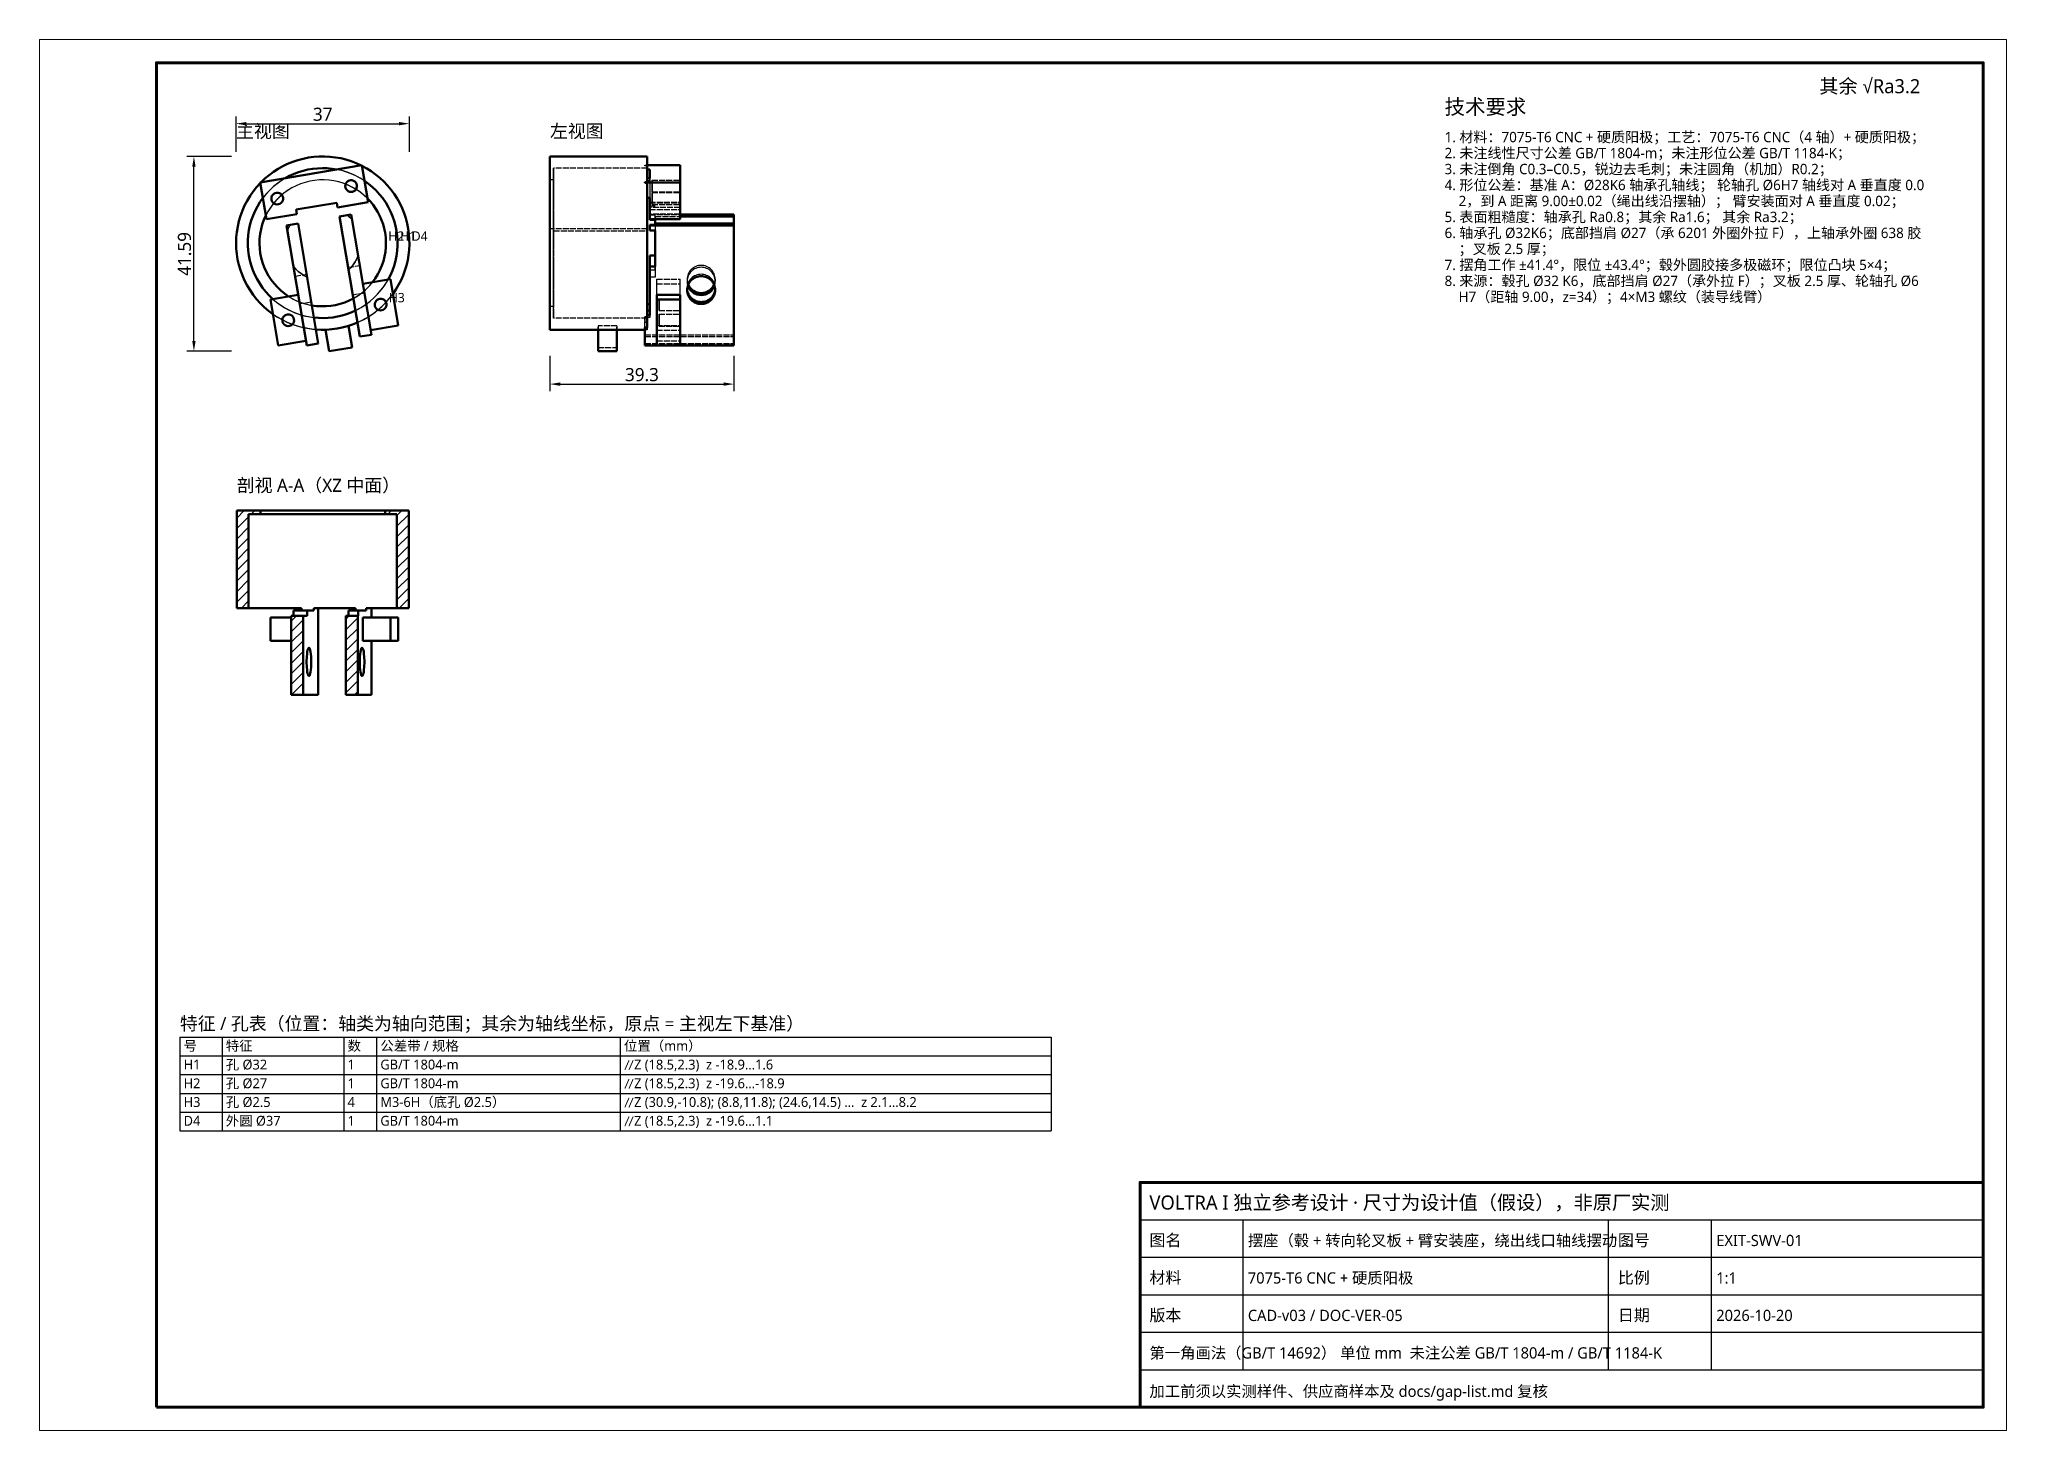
# Model space of a CAD drawing. Header units: millimetres. Extents: x 0 to 420, y 0 to 297.
import ezdxf

# ---------------------------------------------------------------- set-up
doc = ezdxf.new("R2010")
doc.units = ezdxf.units.MM
doc.linetypes.add('DASHED', pattern=[1.524, 1.27, -0.254])
for name, color, linetype, lineweight in [('DIM', 3, 'CONTINUOUS', 18), ('FRAME', 7, 'CONTINUOUS', 70), ('HATCH', 8, 'CONTINUOUS', 13), ('HIDDEN', 8, 'DASHED', 25), ('TEXT', 7, 'CONTINUOUS', 25), ('VISIBLE', 7, 'CONTINUOUS', 50)]:
    doc.layers.add(name, color=color, linetype=linetype, lineweight=lineweight)
doc.styles.add('CJK', font='NotoSansCJK-Regular.ttc')
doc.dimstyles.new('GB', dxfattribs={"dimtxt": 2.8, "dimasz": 2.2, "dimexe": 1.5, "dimexo": 1, "dimgap": 0.6, "dimtad": 1, "dimlfac": 100, "dimzin": 12, "dimdsep": 46, "dimtxsty": 'CJK', "dimcen": 2.5, "dimazin": 3, "dimtfac": 0.5, "dimtmove": 2, "dimatfit": 3})

msp = doc.modelspace()

# ---------------------------------------------------------------- texts
at = {"layer": 'DIM', "style": 'CJK'}
for s, p in [('H2', (74.5, 254.00603)), ('H1', (77, 254.00603)), ('D4', (79.5, 254.00603)), ('H3', (74.6, 240.86603))]:
    msp.add_text(s, height=2, dxfattribs=at).set_placement(p)
at = {"layer": 'TEXT', "style": 'CJK'}
for s, height, p in [('其余 √Ra3.2', 3, (380, 285.5)), ('技术要求', 3.2, (300, 281)), ('主视图', 2.8, (42, 276)), ('左视图', 2.8, (108.99763, 276.00404)), ('1. 材料：7075-T6 CNC + 硬质阳极；工艺：7075-T6 CNC（4 轴）+ 硬质阳极；', 2.2, (300, 275.04)), ('2. 未注线性尺寸公差 GB/T 1804-m；未注形位公差 GB/T 1184-K；', 2.2, (300, 271.63)), ('3. 未注倒角 C0.3–C0.5，锐边去毛刺；未注圆角（机加）R0.2；', 2.2, (300, 268.22)), ('4. 形位公差：基准 A：Ø28K6 轴承孔轴线； 轮轴孔 Ø6H7 轴线对 A 垂直度 0.0', 2.2, (300, 264.81)), ('5. 表面粗糙度：轴承孔 Ra0.8；其余 Ra1.6； 其余 Ra3.2；', 2.2, (300, 257.99)), ('\u30002，到 A 距离 9.00±0.02（绳出线沿摆轴）； 臂安装面对 A 垂直度 0.02；', 2.2, (300, 261.4)), ('6. 轴承孔 Ø32K6；底部挡肩 Ø27（承 6201 外圈外拉 F），上轴承外圈 638 胶', 2.2, (300, 254.58)), ('\u3000；叉板 2.5 厚；', 2.2, (300, 251.17)), ('7. 摆角工作 ±41.4°，限位 ±43.4°；毂外圆胶接多极磁环；限位凸块 5×4；', 2.2, (300, 247.76)), ('8. 来源：毂孔 Ø32 K6，底部挡肩 Ø27（承外拉 F）；叉板 2.5 厚、轮轴孔 Ø6 ', 2.2, (300, 244.35)), ('\u3000H7（距轴 9.00，z=34）；4×M3 螺纹（装导线臂）', 2.2, (300, 240.94)), ('剖视 A-A（XZ 中面）', 2.8, (42.14328, 200.40801)), ('特征 / 孔表（位置：轴类为轴向范围；其余为轴线坐标，原点 = 主视左下基准）', 2.8, (30, 85.5)), ('号', 2.1, (30.8, 81.1)), ('特征', 2.1, (39.8, 81.1)), ('数', 2.1, (65.8, 81.1)), ('公差带 / 规格', 2.1, (72.8, 81.1)), ('位置（mm）', 2.1, (124.8, 81.1)), ('H1', 2.1, (30.8, 77.1)), ('孔 Ø32', 2.1, (39.8, 77.1)), ('1', 2.1, (65.8, 77.1)), ('GB/T 1804-m', 2.1, (72.8, 77.1)), ('∥Z (18.5,2.3)  z -18.9…1.6', 2.1, (124.8, 77.1)), ('H2', 2.1, (30.8, 73.1)), ('孔 Ø27', 2.1, (39.8, 73.1)), ('孔 Ø2.5', 2.1, (39.8, 69.1)), ('1', 2.1, (65.8, 73.1)), ('GB/T 1804-m', 2.1, (72.8, 73.1)), ('M3-6H（底孔 Ø2.5）', 2.1, (72.8, 69.1)), ('∥Z (18.5,2.3)  z -19.6…-18.9', 2.1, (124.8, 73.1)), ('H3', 2.1, (30.8, 69.1)), ('D4', 2.1, (30.8, 65.1)), ('外圆 Ø37', 2.1, (39.8, 65.1)), ('4', 2.1, (65.8, 69.1)), ('GB/T 1804-m', 2.1, (72.8, 65.1)), ('∥Z (30.9,-10.8); (8.8,11.8); (24.6,14.5) …  z 2.1…8.2', 2.1, (124.8, 69.1)), ('∥Z (18.5,2.3)  z -19.6…1.1', 2.1, (124.8, 65.1)), ('1', 2.1, (65.8, 65.1)), ('VOLTRA I 独立参考设计 · 尺寸为设计值（假设），非原厂实测', 3, (237, 47.2)), ('图名', 2.5, (237, 39.4)), ('摆座（毂 + 转向轮叉板 + 臂安装座，绕出线口轴线摆动 …', 2.4, (258, 39.4)), ('图号', 2.5, (337, 39.4)), ('EXIT-SWV-01', 2.4, (358, 39.4)), ('材料', 2.5, (237, 31.4)), ('7075-T6 CNC + 硬质阳极', 2.4, (258, 31.4)), ('比例', 2.5, (337, 31.4)), ('1:1', 2.4, (358, 31.4)), ('版本', 2.5, (237, 23.4)), ('CAD-v03 / DOC-VER-05', 2.4, (258, 23.4)), ('日期', 2.5, (337, 23.4)), ('2026-10-20', 2.4, (358, 23.4)), ('第一角画法（GB/T 14692） 单位 mm  未注公差 GB/T 1804-m / GB/T 1184-K', 2.4, (237, 15.4)), ('加工前须以实测样件、供应商样本及 docs/gap-list.md 复核', 2.4, (237, 7.2))]:
    msp.add_text(s, height=height, dxfattribs=at).set_placement(p)

# ---------------------------------------------------------------- dimensions: what is measured, and where the dimension line sits
at = {"layer": 'DIM'}
for base, p1, p2, text in [((42, 279), (42, 272), (78.99763, 272), '37'), ((108.99763, 223.40801), (108.99763, 230.40801), (148.29763, 230.40801), '39.3')]:
    msp.add_linear_dim(base=base, p1=p1, p2=p2, text=text, dimstyle='GB', dxfattribs=at).render()
msp.add_linear_dim(base=(33, 230.40801), p1=(42, 230.40801), p2=(42, 272), angle=90, text='41.59', dimstyle='GB', dxfattribs=at).render()

# ---------------------------------------------------------------- hatches: boundary and pattern name
at = {"layer": 'HATCH'}
h = msp.add_hatch(dxfattribs=at)
h.set_pattern_fill('ANSI31', scale=0.5)
h.paths.add_polyline_path([(42.14328, 196.40801), (42.14328, 196.10563), (42.14328, 195.80324), (42.14328, 195.50086), (42.14328, 195.19848), (42.14328, 194.8961), (42.14328, 194.59371), (42.14328, 194.29133), (42.14328, 193.98895), (42.14328, 193.68656), (42.14328, 193.38418), (42.14328, 193.0818), (42.14328, 192.77941), (42.14328, 192.47703), (42.14328, 192.17465), (42.14328, 191.87227), (42.14328, 191.56988), (42.14328, 191.2675), (42.14328, 190.96512), (42.14328, 190.66273), (42.14328, 190.36035), (42.14328, 190.05797), (42.14328, 189.75558), (42.14328, 189.4532), (42.14328, 189.15082), (42.14328, 188.84844), (42.14328, 188.54605), (42.14328, 188.24367), (42.14328, 187.94129), (42.14328, 187.6389), (42.14328, 187.33652), (42.14328, 187.03414), (42.14328, 186.73175), (42.14328, 186.42937), (42.14328, 186.12699), (42.14328, 185.82461), (42.14328, 185.52222), (42.14328, 185.21984), (42.14328, 184.91746), (42.14328, 184.61507), (42.14328, 184.31269), (42.14328, 184.01031), (42.14328, 183.70793), (42.14328, 183.40554), (42.14328, 183.10316), (42.14328, 182.80078), (42.14328, 182.49839), (42.14328, 182.19601), (42.14328, 181.89363), (42.14328, 181.59124), (42.14328, 181.28886), (42.14328, 180.98648), (42.14328, 180.6841), (42.14328, 180.38171), (42.14328, 180.07933), (42.14328, 179.77695), (42.14328, 179.47456), (42.14328, 179.17218), (42.14328, 178.8698), (42.14328, 178.56741), (42.14328, 178.26503), (42.14328, 177.96265), (42.14328, 177.66027), (42.14328, 177.35788), (42.14328, 177.0555), (42.14328, 176.75312), (42.14328, 176.45073), (42.14328, 176.14835), (42.14328, 175.84597), (42.20771, 175.60801), (42.51009, 175.60801), (42.81247, 175.60801), (43.11485, 175.60801), (43.41724, 175.60801), (43.71962, 175.60801), (44.022, 175.60801), (44.32439, 175.60801), (44.62677, 175.60801), (44.66589, 175.87128), (44.66589, 176.17366), (44.66589, 176.47604), (44.66589, 176.77843), (44.66589, 177.08081), (44.66589, 177.38319), (44.66589, 177.68557), (44.66589, 177.98796), (44.66589, 178.29034), (44.66589, 178.59272), (44.66589, 178.89511), (44.66589, 179.19749), (44.66589, 179.49987), (44.66589, 179.80225), (44.66589, 180.10464), (44.66589, 180.40702), (44.66589, 180.7094), (44.66589, 181.01179), (44.66589, 181.31417), (44.66589, 181.61655), (44.66589, 181.91894), (44.66589, 182.22132), (44.66589, 182.5237), (44.66589, 182.82608), (44.66589, 183.12847), (44.66589, 183.43085), (44.66589, 183.73323), (44.66589, 184.03562), (44.66589, 184.338), (44.66589, 184.64038), (44.66589, 184.94277), (44.66589, 185.24515), (44.66589, 185.54753), (44.66589, 185.84991), (44.66589, 186.1523), (44.66589, 186.45468), (44.66589, 186.75706), (44.66589, 187.05945), (44.66589, 187.36183), (44.66589, 187.66421), (44.66589, 187.9666), (44.66589, 188.26898), (44.66589, 188.57136), (44.66589, 188.87374), (44.66589, 189.17613), (44.66589, 189.47851), (44.66589, 189.78089), (44.66589, 190.08328), (44.66589, 190.38566), (44.66589, 190.68804), (44.66589, 190.99043), (44.66589, 191.29281), (44.66589, 191.59519), (44.66589, 191.89757), (44.66589, 192.19996), (44.66589, 192.50234), (44.66589, 192.80472), (44.66589, 193.10711), (44.66589, 193.40949), (44.66589, 193.71187), (44.66589, 194.01425), (44.66589, 194.31664), (44.66589, 194.61902), (44.66589, 194.9214), (44.66589, 195.22379), (44.66589, 195.52617), (44.88643, 195.60801), (45.18881, 195.60801), (45.49119, 195.60801), (45.79358, 195.60801), (46.09596, 195.60801), (46.39834, 195.60801), (46.70073, 195.60801), (47.00311, 195.60801), (47.19702, 195.71648), (47.19702, 196.01886), (47.19702, 196.32124), (46.98141, 196.40801), (46.67902, 196.40801), (46.37664, 196.40801), (46.07426, 196.40801), (45.77188, 196.40801), (45.46949, 196.40801), (45.16711, 196.40801), (44.86473, 196.40801), (44.56234, 196.40801), (44.25996, 196.40801), (43.95758, 196.40801), (43.65519, 196.40801), (43.35281, 196.40801), (43.05043, 196.40801), (42.74805, 196.40801), (42.44566, 196.40801), (42.14328, 196.40801)])
h = msp.add_hatch(dxfattribs=at)
h.set_pattern_fill('ANSI31', scale=0.5)
h.paths.add_polyline_path([(76.33411, 175.60801), (76.63649, 175.60801), (76.93888, 175.60801), (77.24126, 175.60801), (77.54364, 175.60801), (77.84603, 175.60801), (78.14841, 175.60801), (78.45079, 175.60801), (78.75317, 175.60801), (78.85672, 175.80685), (78.85672, 176.10923), (78.85672, 176.41162), (78.85672, 176.714), (78.85672, 177.01638), (78.85672, 177.31877), (78.85672, 177.62115), (78.85672, 177.92353), (78.85672, 178.22591), (78.85672, 178.5283), (78.85672, 178.83068), (78.85672, 179.13306), (78.85672, 179.43545), (78.85672, 179.73783), (78.85672, 180.04021), (78.85672, 180.3426), (78.85672, 180.64498), (78.85672, 180.94736), (78.85672, 181.24974), (78.85672, 181.55213), (78.85672, 181.85451), (78.85672, 182.15689), (78.85672, 182.45928), (78.85672, 182.76166), (78.85672, 183.06404), (78.85672, 183.36643), (78.85672, 183.66881), (78.85672, 183.97119), (78.85672, 184.27357), (78.85672, 184.57596), (78.85672, 184.87834), (78.85672, 185.18072), (78.85672, 185.48311), (78.85672, 185.78549), (78.85672, 186.08787), (78.85672, 186.39025), (78.85672, 186.69264), (78.85672, 186.99502), (78.85672, 187.2974), (78.85672, 187.59979), (78.85672, 187.90217), (78.85672, 188.20455), (78.85672, 188.50694), (78.85672, 188.80932), (78.85672, 189.1117), (78.85672, 189.41408), (78.85672, 189.71647), (78.85672, 190.01885), (78.85672, 190.32123), (78.85672, 190.62362), (78.85672, 190.926), (78.85672, 191.22838), (78.85672, 191.53077), (78.85672, 191.83315), (78.85672, 192.13553), (78.85672, 192.43791), (78.85672, 192.7403), (78.85672, 193.04268), (78.85672, 193.34506), (78.85672, 193.64745), (78.85672, 193.94983), (78.85672, 194.25221), (78.85672, 194.5546), (78.85672, 194.85698), (78.85672, 195.15936), (78.85672, 195.46174), (78.85672, 195.76413), (78.85672, 196.06651), (78.85672, 196.36889), (78.59345, 196.40801), (78.29107, 196.40801), (77.98868, 196.40801), (77.6863, 196.40801), (77.38392, 196.40801), (77.08154, 196.40801), (76.77915, 196.40801), (76.47677, 196.40801), (76.17439, 196.40801), (75.872, 196.40801), (75.56962, 196.40801), (75.26724, 196.40801), (74.96486, 196.40801), (74.66247, 196.40801), (74.36009, 196.40801), (74.05771, 196.40801), (73.80297, 196.36036), (73.80297, 196.05798), (73.80297, 195.75559), (73.95777, 195.60801), (74.26015, 195.60801), (74.56254, 195.60801), (74.86492, 195.60801), (75.1673, 195.60801), (75.46969, 195.60801), (75.77207, 195.60801), (76.07445, 195.60801), (76.33411, 195.56529), (76.33411, 195.2629), (76.33411, 194.96052), (76.33411, 194.65814), (76.33411, 194.35575), (76.33411, 194.05337), (76.33411, 193.75099), (76.33411, 193.44861), (76.33411, 193.14622), (76.33411, 192.84384), (76.33411, 192.54146), (76.33411, 192.23907), (76.33411, 191.93669), (76.33411, 191.63431), (76.33411, 191.33192), (76.33411, 191.02954), (76.33411, 190.72716), (76.33411, 190.42478), (76.33411, 190.12239), (76.33411, 189.82001), (76.33411, 189.51763), (76.33411, 189.21524), (76.33411, 188.91286), (76.33411, 188.61048), (76.33411, 188.3081), (76.33411, 188.00571), (76.33411, 187.70333), (76.33411, 187.40095), (76.33411, 187.09856), (76.33411, 186.79618), (76.33411, 186.4938), (76.33411, 186.19141), (76.33411, 185.88903), (76.33411, 185.58665), (76.33411, 185.28427), (76.33411, 184.98188), (76.33411, 184.6795), (76.33411, 184.37712), (76.33411, 184.07473), (76.33411, 183.77235), (76.33411, 183.46997), (76.33411, 183.16758), (76.33411, 182.8652), (76.33411, 182.56282), (76.33411, 182.26044), (76.33411, 181.95805), (76.33411, 181.65567), (76.33411, 181.35329), (76.33411, 181.0509), (76.33411, 180.74852), (76.33411, 180.44614), (76.33411, 180.14375), (76.33411, 179.84137), (76.33411, 179.53899), (76.33411, 179.23661), (76.33411, 178.93422), (76.33411, 178.63184), (76.33411, 178.32946), (76.33411, 178.02707), (76.33411, 177.72469), (76.33411, 177.42231), (76.33411, 177.11992), (76.33411, 176.81754), (76.33411, 176.51516), (76.33411, 176.21278), (76.33411, 175.91039), (76.33411, 175.60801)])
h = msp.add_hatch(dxfattribs=at)
h.set_pattern_fill('ANSI31', scale=0.5)
h.paths.add_polyline_path([(56.32336, 173.90801), (56.01887, 173.90801), (55.71438, 173.90801), (55.40989, 173.90801), (55.10539, 173.90801), (54.8009, 173.90801), (54.49641, 173.90801), (54.19192, 173.90801), (53.88743, 173.90801), (53.78823, 173.70273), (53.78823, 173.39824), (53.78823, 173.09375), (53.78823, 172.78926), (53.78823, 172.48477), (53.78823, 172.18028), (53.78823, 171.87579), (53.78823, 171.5713), (53.78823, 171.26681), (53.78823, 170.96231), (53.78823, 170.65782), (53.78823, 170.35333), (53.78823, 170.04884), (53.78823, 169.74435), (53.78823, 169.43986), (53.78823, 169.13537), (53.78823, 168.83088), (53.78823, 168.52639), (53.78823, 168.2219), (53.78823, 167.91741), (53.78823, 167.61292), (53.78823, 167.30843), (53.78823, 167.00394), (53.78823, 166.69945), (53.78823, 166.39496), (53.78823, 166.09047), (53.78823, 165.78598), (53.78823, 165.48149), (53.78823, 165.177), (53.78823, 164.87251), (53.78823, 164.56802), (53.78823, 164.26353), (53.78823, 163.95904), (53.78823, 163.65455), (53.78823, 163.35006), (53.78823, 163.04557), (53.78823, 162.74108), (53.78823, 162.43659), (53.78823, 162.1321), (53.78823, 161.82761), (53.78823, 161.52312), (53.78823, 161.21863), (53.78823, 160.91414), (53.78823, 160.60965), (53.78823, 160.30516), (53.78823, 160.00067), (53.78823, 159.69618), (53.78823, 159.39169), (53.78823, 159.0872), (53.78823, 158.78271), (53.78823, 158.47822), (53.78823, 158.17373), (53.78823, 157.86924), (53.78823, 157.56475), (53.78823, 157.26026), (53.94047, 157.10801), (54.24496, 157.10801), (54.54945, 157.10801), (54.85394, 157.10801), (55.15843, 157.10801), (55.46292, 157.10801), (55.76741, 157.10801), (56.0719, 157.10801), (56.32336, 157.16105), (56.32336, 157.46554), (56.32336, 157.77003), (56.32336, 158.07452), (56.32336, 158.37901), (56.32336, 158.6835), (56.32336, 158.98799), (56.32336, 159.29248), (56.32336, 159.59697), (56.32336, 159.90146), (56.32336, 160.20595), (56.32336, 160.51044), (56.32336, 160.81493), (56.32336, 161.11942), (56.32336, 161.42391), (56.32336, 161.7284), (56.32336, 162.03289), (56.32336, 162.33738), (56.32336, 162.64187), (56.32336, 162.94636), (56.32336, 163.25085), (56.32336, 163.55534), (56.32336, 163.85983), (56.32336, 164.16432), (56.32336, 164.46881), (56.32336, 164.7733), (56.32336, 165.07779), (56.32336, 165.38228), (56.32336, 165.68677), (56.32336, 165.99126), (56.32336, 166.29575), (56.32336, 166.60024), (56.32336, 166.90474), (56.32336, 167.20923), (56.32336, 167.51372), (56.32336, 167.81821), (56.32336, 168.1227), (56.32336, 168.42719), (56.32336, 168.73168), (56.32336, 169.03617), (56.32336, 169.34066), (56.32336, 169.64515), (56.32336, 169.94964), (56.32336, 170.25413), (56.32336, 170.55862), (56.32336, 170.86311), (56.32336, 171.1676), (56.32336, 171.47209), (56.32336, 171.77658), (56.32336, 172.08107), (56.32336, 172.38556), (56.32336, 172.69005), (56.32336, 172.99454), (56.32336, 173.29903), (56.32336, 173.60352), (56.32336, 173.90801)])
h = msp.add_hatch(dxfattribs=at)
h.set_pattern_fill('ANSI31', scale=0.5)
h.paths.add_polyline_path([(67.98495, 157.10801), (67.98495, 157.4125), (67.98495, 157.71699), (67.98495, 158.02148), (67.98495, 158.32597), (67.98495, 158.63046), (67.98495, 158.93495), (67.98495, 159.23944), (67.98495, 159.54393), (67.98495, 159.84842), (67.98495, 160.15291), (67.98495, 160.4574), (67.98495, 160.76189), (67.98495, 161.06638), (67.98495, 161.37087), (67.98495, 161.67536), (67.98495, 161.97985), (67.98495, 162.28434), (67.98495, 162.58883), (67.98495, 162.89332), (67.98495, 163.19781), (67.98495, 163.5023), (67.98495, 163.80679), (67.98495, 164.11129), (67.98495, 164.41578), (67.98495, 164.72027), (67.98495, 165.02476), (67.98495, 165.32925), (67.98495, 165.63374), (67.98495, 165.93823), (67.98495, 166.24272), (67.98495, 166.54721), (67.98495, 166.8517), (67.98495, 167.15619), (67.98495, 167.46068), (67.98495, 167.76517), (67.98495, 168.06966), (67.98495, 168.37415), (67.98495, 168.67864), (67.98495, 168.98313), (67.98495, 169.28762), (67.98495, 169.59211), (67.98495, 169.8966), (67.98495, 170.20109), (67.98495, 170.50558), (67.98495, 170.81007), (67.98495, 171.11456), (67.98495, 171.41905), (67.98495, 171.72354), (67.98495, 172.02803), (67.98495, 172.33252), (67.98495, 172.63701), (67.98495, 172.9415), (67.98495, 173.24599), (67.98495, 173.55048), (67.98495, 173.85497), (67.7335, 173.90801), (67.42901, 173.90801), (67.12452, 173.90801), (66.82003, 173.90801), (66.51553, 173.90801), (66.21104, 173.90801), (65.90655, 173.90801), (65.60206, 173.90801), (65.44982, 173.75576), (65.44982, 173.45127), (65.44982, 173.14678), (65.44982, 172.84229), (65.44982, 172.5378), (65.44982, 172.23331), (65.44982, 171.92882), (65.44982, 171.62433), (65.44982, 171.31984), (65.44982, 171.01535), (65.44982, 170.71086), (65.44982, 170.40637), (65.44982, 170.10188), (65.44982, 169.79739), (65.44982, 169.4929), (65.44982, 169.18841), (65.44982, 168.88392), (65.44982, 168.57943), (65.44982, 168.27494), (65.44982, 167.97045), (65.44982, 167.66596), (65.44982, 167.36147), (65.44982, 167.05698), (65.44982, 166.75249), (65.44982, 166.448), (65.44982, 166.14351), (65.44982, 165.83902), (65.44982, 165.53453), (65.44982, 165.23004), (65.44982, 164.92555), (65.44982, 164.62106), (65.44982, 164.31657), (65.44982, 164.01208), (65.44982, 163.70759), (65.44982, 163.4031), (65.44982, 163.09861), (65.44982, 162.79412), (65.44982, 162.48963), (65.44982, 162.18514), (65.44982, 161.88065), (65.44982, 161.57616), (65.44982, 161.27167), (65.44982, 160.96718), (65.44982, 160.66269), (65.44982, 160.3582), (65.44982, 160.05371), (65.44982, 159.74922), (65.44982, 159.44472), (65.44982, 159.14023), (65.44982, 158.83574), (65.44982, 158.53125), (65.44982, 158.22676), (65.44982, 157.92227), (65.44982, 157.61778), (65.44982, 157.31329), (65.54903, 157.10801), (65.85352, 157.10801), (66.15801, 157.10801), (66.4625, 157.10801), (66.76699, 157.10801), (67.07148, 157.10801), (67.37597, 157.10801), (67.68046, 157.10801), (67.98495, 157.10801)])

# ---------------------------------------------------------------- linework, layer by layer
at = {"layer": 'FRAME', "lineweight": 18}
msp.add_lwpolyline([(0, 0), (420, 0), (420, 297), (0, 297)], close=True, dxfattribs=at)
at = {"layer": 'FRAME'}
for points in [[(25, 5), (415, 5), (415, 292), (25, 292)], [(235, 5), (415, 5), (415, 53), (235, 53)]]:
    msp.add_lwpolyline(points, close=True, dxfattribs=at)
at = {"layer": 'HIDDEN'}
for points in [[(78.74365, 256.57312), (78.50386, 257.75974), (78.18698, 258.92814), (77.79435, 260.07331), (77.32767, 261.19035), (76.78894, 262.27448), (76.18045, 263.32105), (75.50481, 264.32558), (74.76492, 265.28377), (73.96395, 266.19152), (73.10532, 267.04494), (72.19272, 267.84037), (71.23004, 268.57442), (70.22142, 269.24393), (69.17117, 269.84604), (68.08378, 270.37817), (66.96392, 270.83805), (65.81639, 271.2237), (64.64608, 271.53346), (63.45802, 271.76603), (62.2573, 271.92039), (61.04905, 271.9959), (59.83845, 271.99221), (58.63068, 271.90936), (57.43092, 271.74769), (56.2443, 271.50791), (55.0759, 271.19102), (53.93073, 270.7984), (52.81369, 270.33172), (51.72957, 269.79298), (50.683, 269.18449), (49.67847, 268.50886), (48.72027, 267.76897), (47.81252, 266.968), (46.9591, 266.10937), (46.16367, 265.19676), (45.42962, 264.23409), (44.76011, 263.22546), (44.158, 262.17521), (43.62587, 261.08783), (43.16599, 259.96797), (42.78035, 258.82043), (42.47058, 257.65013), (42.23801, 256.46207), (42.08365, 255.26135), (42.00815, 254.0531), (42.01183, 252.8425), (42.09468, 251.63473), (42.25635, 250.43497), (42.49614, 249.24835), (42.81302, 248.07995), (43.20564, 246.93478), (43.67232, 245.81774), (44.21106, 244.73361), (44.81955, 243.68704), (45.49518, 242.68251), (46.23507, 241.72432), (47.03605, 240.81657), (47.89467, 239.96315), (48.80728, 239.16772), (49.76996, 238.43367), (50.77858, 237.76416), (51.82883, 237.16205), (52.91622, 236.62992), (54.03607, 236.17004), (55.18361, 235.78439), (56.35391, 235.47462), (57.54197, 235.24206), (58.7427, 235.0877), (59.95095, 235.01219), (61.16155, 235.01588), (62.36931, 235.09873), (63.56908, 235.26039), (64.7557, 235.50018), (65.92409, 235.81707), (67.06926, 236.20969), (68.1863, 236.67637), (69.27043, 237.21511), (70.317, 237.8236), (71.32153, 238.49923), (72.27972, 239.23912), (73.18747, 240.04009), (74.04089, 240.89872), (74.83633, 241.81133), (75.57037, 242.774), (76.23988, 243.78263), (76.842, 244.83288), (77.37413, 245.92026), (77.834, 247.04012), (78.21965, 248.18766), (78.52942, 249.35796), (78.76198, 250.54602), (78.91635, 251.74674), (78.99185, 252.95499), (78.98817, 254.16559), (78.90531, 255.37336), (78.74365, 256.57312)], [(76.27829, 256.15838), (76.05175, 257.26476), (75.74774, 258.35239), (75.36776, 259.41587), (74.91371, 260.4499), (74.38785, 261.44933), (73.7928, 262.40917), (73.13153, 263.32465), (72.40733, 264.1912), (71.62381, 265.00451), (70.78487, 265.76053), (69.89469, 266.45548), (68.95771, 267.08591), (67.97859, 267.64868), (66.96221, 268.14098), (65.91364, 268.56035), (64.8381, 268.90472), (63.74095, 269.17236), (62.62765, 269.36195), (61.50375, 269.47253), (60.37485, 269.50356), (59.24657, 269.45487), (58.12454, 269.32672), (57.01434, 269.11975), (55.92151, 268.83497), (54.85148, 268.47382), (53.8096, 268.03809), (52.80105, 267.52996), (51.83085, 266.95194), (50.90385, 266.30693), (50.02465, 265.59814), (49.19764, 264.82909), (48.42694, 264.00362), (47.71638, 263.12585), (47.06951, 262.20014), (46.48955, 261.2311), (45.97939, 260.22357), (45.54158, 259.18257), (45.17828, 258.11327), (44.89132, 257.02101), (44.68211, 255.91123), (44.55172, 254.78946), (44.50077, 253.66128), (44.52953, 252.53232), (44.63786, 251.4082), (44.82521, 250.29452), (45.09065, 249.19683), (45.43286, 248.1206), (45.85014, 247.07119), (46.3404, 246.05383), (46.9012, 245.07359), (47.52975, 244.13534), (48.22292, 243.24377), (48.97725, 242.40332), (49.78898, 241.61816), (50.65408, 240.89223), (51.56823, 240.22912), (52.52688, 239.63215), (53.52525, 239.10429), (54.55837, 238.64817), (55.62109, 238.26606), (56.70811, 237.95986), (57.81403, 237.73111), (58.93332, 237.58093), (60.06043, 237.51008), (61.18972, 237.51892), (62.31557, 237.60739), (63.43239, 237.77506), (64.53459, 238.02108), (65.61669, 238.34425), (66.6733, 238.74294), (67.69916, 239.21516), (68.68915, 239.75858), (69.63834, 240.37047), (70.542, 241.0478), (71.39564, 241.78718), (72.19499, 242.58493), (72.93609, 243.43708), (73.61522, 244.33939), (74.22902, 245.28735), (74.77441, 246.27625), (75.2487, 247.30116), (75.64951, 248.35696), (75.97484, 249.43842), (76.22308, 250.54012), (76.39298, 251.6566), (76.48371, 252.78227), (76.49481, 253.91154), (76.42622, 255.03879), (76.27829, 256.15838)], [(52.52094, 267.37252), (63.50217, 269.21986)], [(68.68972, 270.09255), (63.50217, 269.21986)], [(69.42004, 266.78685), (68.50931, 267.35507), (67.56253, 267.86095), (66.58396, 268.3022), (65.57801, 268.67684), (64.5492, 268.98319), (63.50217, 269.21986)], [(68.68972, 270.09255), (68.85913, 270.12105)], [(68.68972, 270.09255), (68.87996, 269.99726)], [(68.87996, 269.99726), (68.85913, 270.12105)], [(69.42004, 266.78685), (68.87996, 269.99726)], [(108.99763, 256.57312), (108.99763, 258.38438), (108.99763, 260.14659), (108.99763, 261.84203), (108.99763, 263.45367), (108.99763, 264.96532), (108.99763, 266.36177), (108.99763, 267.62899), (108.99763, 268.75424), (108.99763, 269.72622), (108.99763, 270.53516), (108.99763, 271.17292), (108.99763, 271.6331), (108.99763, 271.91108), (108.99763, 272.00404)], [(109.79763, 256.15838), (109.79763, 257.72488), (109.79763, 259.24895), (109.79763, 260.71528), (109.79763, 262.10913), (109.79763, 263.4165), (109.79763, 264.62424), (109.79763, 265.72021), (109.79763, 266.6934), (109.79763, 267.53404), (109.79763, 268.23366), (109.79763, 268.78524), (109.79763, 269.18323), (109.79763, 269.42364), (109.79763, 269.50404)], [(109.79763, 269.50404), (109.79763, 269.10289), (109.79763, 267.91955), (109.79763, 266.01335), (109.79763, 263.47988), (109.79763, 260.44618), (109.79763, 257.06438), (109.79763, 253.50404), (109.79763, 249.94371), (109.79763, 246.5619), (109.79763, 243.52821), (109.79763, 240.99474), (109.79763, 239.08854), (109.79763, 237.9052), (109.79763, 237.50404)], [(129.79763, 269.50404), (109.79763, 269.50404)], [(129.29763, 270.12105), (129.79763, 270.12105)], [(129.29763, 269.99726), (129.29763, 270.12105)], [(129.29763, 270.09255), (129.29763, 270.12105)], [(129.29763, 270.09255), (129.29763, 270.08582), (129.29763, 270.07907), (129.29763, 270.07232), (129.29763, 270.06555), (129.29763, 270.05877), (129.29763, 270.05198), (129.29763, 270.04518), (129.29763, 270.03837), (129.29763, 270.03155), (129.29763, 270.02471), (129.29763, 270.01787), (129.29763, 270.01101), (129.29763, 270.00414), (129.29763, 269.99726)], [(129.79763, 270.09255), (129.29763, 270.09255)], [(129.79763, 269.99726), (129.29763, 269.99726)], [(129.79763, 270.09255), (129.79763, 270.35187), (129.79763, 270.59312), (129.79763, 270.81603), (129.79763, 271.02036), (129.79763, 271.20591), (129.79763, 271.37246), (129.79763, 271.51983), (129.79763, 271.64788), (129.79763, 271.75647), (129.79763, 271.84547), (129.79763, 271.91479), (129.79763, 271.96436), (129.79763, 271.99412), (129.79763, 272.00404)], [(129.79763, 270.09255), (129.79763, 269.21986)], [(129.79763, 256.57312), (129.79763, 257.78255), (129.79763, 258.97294), (129.79763, 260.139), (129.79763, 261.27553), (129.79763, 262.37749), (129.79763, 263.43996), (129.79763, 264.45822), (129.79763, 265.42774), (129.79763, 266.34421), (129.79763, 267.20355), (129.79763, 268.00193), (129.79763, 268.7358), (129.79763, 269.4019), (129.79763, 269.99726)], [(129.79763, 266.78685), (129.79763, 269.99726)], [(129.79763, 269.21986), (129.79763, 269.25891), (129.79763, 269.29509), (129.79763, 269.32841), (129.79763, 269.35884), (129.79763, 269.3864), (129.79763, 269.41107), (129.79763, 269.43284), (129.79763, 269.45172), (129.79763, 269.4677), (129.79763, 269.48078), (129.79763, 269.49096), (129.79763, 269.49823), (129.79763, 269.50259), (129.79763, 269.50404)], [(129.79763, 269.50404), (129.79763, 269.49292), (129.79763, 269.45956), (129.79763, 269.40402), (129.79763, 269.32637), (129.79763, 269.22671), (129.79763, 269.10519), (129.79763, 268.96198), (129.79763, 268.79728), (129.79763, 268.6113), (129.79763, 268.40432), (129.79763, 268.17663), (129.79763, 267.92853), (129.79763, 267.66037), (129.79763, 267.37252)], [(136.79763, 262.2319), (136.79763, 270.12105)], [(73.81293, 255.74364), (73.60243, 256.75617), (73.31504, 257.74961), (72.95244, 258.71813), (72.51677, 259.65606), (72.01058, 260.55788), (71.43684, 261.41831), (70.79892, 262.23229), (70.10056, 262.99506), (69.34586, 263.70212), (68.53924, 264.34934), (67.68546, 264.93292), (66.7895, 265.44943), (65.85664, 265.89583), (64.89234, 266.26952), (63.90226, 266.56829), (62.89222, 266.7904), (61.86814, 266.93454), (60.83603, 266.99986), (59.80195, 266.98599), (58.77197, 266.89299), (57.75212, 266.72143), (56.7484, 266.4723), (55.7667, 266.14706), (54.81278, 265.74764), (53.89223, 265.27636), (53.01045, 264.736), (52.17263, 264.12972), (51.38368, 263.46109), (50.64822, 262.73402), (49.97058, 261.9528), (49.35473, 261.12199), (48.80429, 260.24647), (48.32248, 259.33139), (47.91213, 258.38211), (47.57565, 257.40421), (47.31502, 256.40341), (47.13176, 255.38561), (47.02696, 254.35676), (47.00121, 253.3229), (47.05469, 252.29011), (47.18706, 251.26445), (47.39757, 250.25192), (47.68496, 249.25848), (48.04756, 248.28996), (48.48323, 247.35203), (48.98942, 246.45021), (49.56316, 245.58978), (50.20108, 244.7758), (50.89944, 244.01303), (51.65414, 243.30597), (52.46075, 242.65875), (53.31454, 242.07517), (54.2105, 241.55866), (55.14336, 241.11226), (56.10766, 240.73857), (57.09774, 240.4398), (58.10778, 240.21769), (59.13186, 240.07355), (60.16397, 240.00823), (61.19805, 240.0221), (62.22803, 240.1151), (63.24787, 240.28666), (64.25159, 240.53579), (65.23329, 240.86103), (66.18722, 241.26045), (67.10777, 241.73173), (67.98954, 242.27209), (68.82736, 242.87837), (69.61632, 243.547), (70.35177, 244.27406), (71.02941, 245.05529), (71.64526, 245.8861), (72.19571, 246.76162), (72.67752, 247.6767), (73.08787, 248.62598), (73.42434, 249.60388), (73.68498, 250.60468), (73.86823, 251.62248), (73.97304, 252.65133), (73.99878, 253.68519), (73.94531, 254.71798), (73.81293, 255.74364)], [(47.16398, 266.47134), (47.3334, 266.49984)], [(47.18481, 266.34755), (47.16398, 266.47134)], [(47.18481, 266.34755), (47.3334, 266.49984)], [(47.72488, 263.13714), (47.18481, 266.34755)], [(52.52094, 267.37252), (47.3334, 266.49984)], [(52.52094, 267.37252), (51.60898, 266.80629), (50.73703, 266.18019), (49.90903, 265.49702), (49.12871, 264.75988), (48.39956, 263.97206), (47.72488, 263.13714)], [(70.04923, 263.04669), (69.29515, 263.74589), (68.49003, 264.38565), (67.63855, 264.96227), (66.74565, 265.47241), (65.81651, 265.9131), (64.85652, 266.28179), (63.87125, 266.57633), (62.86642, 266.79502), (61.84786, 266.93659), (60.82147, 267.00022), (59.79323, 266.98553), (58.76908, 266.89262), (57.75497, 266.72202), (56.7568, 266.47472), (55.78034, 266.15216), (54.83127, 265.75621), (53.91509, 265.28916), (53.03713, 264.75374), (52.20246, 264.15303), (51.41595, 263.49053), (50.68214, 262.77009), (50.0053, 261.99588), (49.38936, 261.1724), (48.83788, 260.30442), (48.35408, 259.39698)], [(67.79697, 265.88616), (67.80981, 265.57309), (67.74439, 265.26666), (67.60483, 264.98613), (67.39988, 264.74912), (67.14243, 264.57052), (66.84865, 264.46156), (66.537, 264.42909), (66.22707, 264.47513), (65.93833, 264.59681), (65.68892, 264.78647), (65.49451, 265.0322), (65.36732, 265.31856), (65.31534, 265.62755), (65.34183, 265.93976), (65.44514, 266.23557), (65.61877, 266.4964), (65.8518, 266.70586), (66.12961, 266.85078), (66.43473, 266.92206), (66.74798, 266.91522), (67.0497, 266.83069), (67.32092, 266.67378), (67.54459, 266.45436), (67.70667, 266.1862), (67.79697, 265.88616)], [(69.42004, 266.78685), (70.1863, 262.2319)], [(108.99763, 255.74364), (108.99763, 257.06537), (108.99763, 258.35131), (108.99763, 259.58852), (108.99763, 260.76459), (108.99763, 261.86768), (108.99763, 262.88671), (108.99763, 263.81143), (108.99763, 264.63257), (108.99763, 265.34185), (108.99763, 265.93216), (108.99763, 266.39755), (108.99763, 266.73336), (108.99763, 266.9362), (108.99763, 267.00404)], [(108.99763, 267.00404), (108.99763, 266.66557), (108.99763, 265.66712), (108.99763, 264.05877), (108.99763, 261.92116), (108.99763, 259.36148), (108.99763, 256.50808), (108.99763, 253.50404), (108.99763, 250.50001), (108.99763, 247.64661), (108.99763, 245.08693), (108.99763, 242.94932), (108.99763, 241.34097), (108.99763, 240.34252), (108.99763, 240.00404)], [(109.79763, 267.00404), (108.99763, 267.00404)], [(109.79763, 255.74364), (109.79763, 257.06537), (109.79763, 258.35131), (109.79763, 259.58852), (109.79763, 260.76459), (109.79763, 261.86768), (109.79763, 262.88671), (109.79763, 263.81143), (109.79763, 264.63257), (109.79763, 265.34185), (109.79763, 265.93216), (109.79763, 266.39755), (109.79763, 266.73336), (109.79763, 266.9362), (109.79763, 267.00404)], [(109.79763, 267.00404), (109.79763, 266.66557), (109.79763, 265.66712), (109.79763, 264.05877), (109.79763, 261.92116), (109.79763, 259.36148), (109.79763, 256.50808), (109.79763, 253.50404), (109.79763, 250.50001), (109.79763, 247.64661), (109.79763, 245.08693), (109.79763, 242.94932), (109.79763, 241.34097), (109.79763, 240.34252), (109.79763, 240.00404)], [(129.29763, 266.34755), (129.29763, 266.35848), (129.29763, 266.36941), (129.29763, 266.38033), (129.29763, 266.39123), (129.29763, 266.40213), (129.29763, 266.41302), (129.29763, 266.42391), (129.29763, 266.43478), (129.29763, 266.44564), (129.29763, 266.4565), (129.29763, 266.46735), (129.29763, 266.47819), (129.29763, 266.48902), (129.29763, 266.49984)], [(129.79763, 267.37252), (129.79763, 266.49984)], [(129.79763, 256.15838), (129.79763, 257.06939), (129.79763, 257.96838), (129.79763, 258.85233), (129.79763, 259.71827), (129.79763, 260.56326), (129.79763, 261.38447), (129.79763, 262.17913), (129.79763, 262.94456), (129.79763, 263.67818), (129.79763, 264.37752), (129.79763, 265.04022), (129.79763, 265.66406), (129.79763, 266.24692), (129.79763, 266.78685)], [(130.29763, 266.78685), (129.79763, 266.78685)], [(129.79763, 263.13714), (129.79763, 266.34755)], [(130.29763, 266.78685), (130.29763, 266.83083), (130.29763, 266.87449), (130.29763, 266.91782), (130.29763, 266.96082), (130.29763, 267.00349), (130.29763, 267.04583), (130.29763, 267.08784), (130.29763, 267.12951), (130.29763, 267.17085), (130.29763, 267.21186), (130.29763, 267.25253), (130.29763, 267.29287), (130.29763, 267.33286), (130.29763, 267.37252)], [(130.29763, 267.37252), (130.29763, 267.13735), (130.29763, 266.89091), (130.29763, 266.6334), (130.29763, 266.36502), (130.29763, 266.08601), (130.29763, 265.7966), (130.29763, 265.49702), (130.29763, 265.18752), (130.29763, 264.86836), (130.29763, 264.53981), (130.29763, 264.20212), (130.29763, 263.85559), (130.29763, 263.5005), (130.29763, 263.13714)], [(130.29763, 266.78685), (130.29763, 262.2319)], [(130.79763, 264.42879), (130.79763, 264.46013), (130.79763, 264.55258), (130.79763, 264.7015), (130.79763, 264.89943), (130.79763, 265.13643), (130.79763, 265.40064), (130.79763, 265.67879), (130.79763, 265.95694), (130.79763, 266.22114), (130.79763, 266.45815), (130.79763, 266.65608), (130.79763, 266.805), (130.79763, 266.89745), (130.79763, 266.92879)], [(130.79763, 266.92879), (130.79763, 266.92251), (130.79763, 266.90373), (130.79763, 266.87263), (130.79763, 266.82954), (130.79763, 266.77488), (130.79763, 266.70921), (130.79763, 266.63318), (130.79763, 266.54755), (130.79763, 266.4532), (130.79763, 266.35106), (130.79763, 266.24217), (130.79763, 266.12761), (130.79763, 266.00854), (130.79763, 265.88616)], [(130.79763, 266.92879), (136.79763, 266.92879)], [(130.79763, 265.88616), (130.79763, 265.73198), (130.79763, 265.57697), (130.79763, 265.42354), (130.79763, 265.27403), (130.79763, 265.13075), (130.79763, 264.99589), (130.79763, 264.87154), (130.79763, 264.75961), (130.79763, 264.66182), (130.79763, 264.57967), (130.79763, 264.51443), (130.79763, 264.4671), (130.79763, 264.4384), (130.79763, 264.42879)], [(136.79763, 265.88616), (136.79763, 266.00854), (136.79763, 266.12761), (136.79763, 266.24217), (136.79763, 266.35106), (136.79763, 266.4532), (136.79763, 266.54755), (136.79763, 266.63318), (136.79763, 266.70921), (136.79763, 266.77488), (136.79763, 266.82954), (136.79763, 266.87263), (136.79763, 266.90373), (136.79763, 266.92251), (136.79763, 266.92879)], [(136.79763, 266.92879), (136.79763, 266.89745), (136.79763, 266.805), (136.79763, 266.65608), (136.79763, 266.45815), (136.79763, 266.22114), (136.79763, 265.95694), (136.79763, 265.67879), (136.79763, 265.40064), (136.79763, 265.13643), (136.79763, 264.89943), (136.79763, 264.7015), (136.79763, 264.55258), (136.79763, 264.46013), (136.79763, 264.42879)], [(136.79763, 264.42879), (136.79763, 264.4384), (136.79763, 264.4671), (136.79763, 264.51443), (136.79763, 264.57967), (136.79763, 264.66182), (136.79763, 264.75961), (136.79763, 264.87154), (136.79763, 264.99589), (136.79763, 265.13075), (136.79763, 265.27403), (136.79763, 265.42354), (136.79763, 265.57697), (136.79763, 265.73198), (136.79763, 265.88616)], [(47.72488, 263.13714), (48.49115, 258.58219)], [(52.01867, 263.23182), (52.03152, 262.91875), (51.9661, 262.61232), (51.82653, 262.33179), (51.62159, 262.09478), (51.36413, 261.91618), (51.07036, 261.80723), (50.75871, 261.77475), (50.44878, 261.8208), (50.16004, 261.94247), (49.91063, 262.13213), (49.71622, 262.37786), (49.58903, 262.66422), (49.53705, 262.97321), (49.56354, 263.28542), (49.66685, 263.58124), (49.84047, 263.84206), (50.07351, 264.05152), (50.35132, 264.19644), (50.65643, 264.26772), (50.96969, 264.26088), (51.27141, 264.17635), (51.54262, 264.01944), (51.7663, 263.80002), (51.92838, 263.53186), (52.01867, 263.23182)], [(59.17283, 261.39319), (54.8338, 260.66325)], [(54.9997, 259.6771), (54.8338, 260.66325)], [(63.51186, 262.12313), (59.17283, 261.39319)], [(63.67776, 261.13699), (63.51186, 262.12313)], [(63.67776, 261.13699), (70.1863, 262.2319)], [(129.79763, 263.13714), (129.79763, 261.28944), (129.79763, 259.29391), (129.79763, 257.18844), (129.79763, 255.013), (129.79763, 252.80891), (129.79763, 250.61802), (129.79763, 248.48194), (129.79763, 246.44121), (129.79763, 244.53461), (129.79763, 242.79832), (129.79763, 241.26532), (129.79763, 239.96473), (129.79763, 238.92123), (129.79763, 238.15464)], [(130.29763, 262.2319), (136.79763, 262.2319)], [(130.29763, 261.13699), (130.29763, 262.2319)], [(130.29763, 261.13699), (130.29763, 262.12313)], [(130.29763, 262.12313), (130.29763, 261.39319)], [(130.29763, 262.12313), (136.79763, 262.12313)], [(130.29763, 261.39319), (130.29763, 260.66325)], [(131.49763, 261.39319), (130.29763, 261.39319)], [(136.79763, 261.13699), (130.29763, 261.13699)], [(130.29763, 259.6771), (130.29763, 260.66325)], [(130.29763, 260.66325), (136.79763, 260.66325)], [(130.79763, 264.42879), (136.79763, 264.42879)], [(130.79763, 261.77445), (130.79763, 261.80579), (130.79763, 261.89824), (130.79763, 262.04716), (130.79763, 262.24509), (130.79763, 262.4821), (130.79763, 262.7463), (130.79763, 263.02445), (130.79763, 263.3026), (130.79763, 263.56681), (130.79763, 263.80381), (130.79763, 264.00174), (130.79763, 264.15066), (130.79763, 264.24311), (130.79763, 264.27445)], [(130.79763, 264.27445), (130.79763, 264.26817), (130.79763, 264.24939), (130.79763, 264.21829), (130.79763, 264.1752), (130.79763, 264.12054), (130.79763, 264.05487), (130.79763, 263.97884), (130.79763, 263.89322), (130.79763, 263.79886), (130.79763, 263.69672), (130.79763, 263.58783), (130.79763, 263.47327), (130.79763, 263.3542), (130.79763, 263.23182)], [(130.79763, 264.27445), (136.79763, 264.27445)], [(130.79763, 263.23182), (130.79763, 263.07764), (130.79763, 262.92264), (130.79763, 262.7692), (130.79763, 262.61969), (130.79763, 262.47641), (130.79763, 262.34156), (130.79763, 262.21721), (130.79763, 262.10528), (130.79763, 262.00748), (130.79763, 261.92533), (130.79763, 261.86009), (130.79763, 261.81276), (130.79763, 261.78407), (130.79763, 261.77445)], [(130.79763, 261.77445), (136.79763, 261.77445)], [(136.79763, 263.23182), (136.79763, 263.3542), (136.79763, 263.47327), (136.79763, 263.58783), (136.79763, 263.69672), (136.79763, 263.79886), (136.79763, 263.89322), (136.79763, 263.97884), (136.79763, 264.05487), (136.79763, 264.12054), (136.79763, 264.1752), (136.79763, 264.21829), (136.79763, 264.24939), (136.79763, 264.26817), (136.79763, 264.27445)], [(136.79763, 264.27445), (136.79763, 264.24311), (136.79763, 264.15066), (136.79763, 264.00174), (136.79763, 263.80381), (136.79763, 263.56681), (136.79763, 263.3026), (136.79763, 263.02445), (136.79763, 262.7463), (136.79763, 262.4821), (136.79763, 262.24509), (136.79763, 262.04716), (136.79763, 261.89824), (136.79763, 261.80579), (136.79763, 261.77445)], [(136.79763, 261.77445), (136.79763, 261.78407), (136.79763, 261.81276), (136.79763, 261.86009), (136.79763, 261.92533), (136.79763, 262.00748), (136.79763, 262.10528), (136.79763, 262.21721), (136.79763, 262.34156), (136.79763, 262.47641), (136.79763, 262.61969), (136.79763, 262.7692), (136.79763, 262.92264), (136.79763, 263.07764), (136.79763, 263.23182)], [(136.79763, 261.13699), (136.79763, 262.2319)], [(136.79763, 261.13699), (136.79763, 262.12313)], [(136.79763, 262.12313), (136.79763, 260.66325)], [(136.79763, 259.6771), (136.79763, 260.66325)], [(48.49115, 258.58219), (54.9997, 259.6771)], [(52.76752, 257.27349), (53.51206, 257.39874)], [(52.76752, 257.27349), (52.95448, 256.16209)], [(52.95448, 256.16209), (53.20701, 256.79225), (53.51206, 257.39874)], [(53.51206, 257.39874), (53.20701, 256.79225), (52.95448, 256.16209)], [(53.51206, 257.39874), (55.23287, 257.68823)], [(55.23287, 257.68823), (57.15965, 246.23479)], [(64.10816, 259.18129), (65.82898, 259.47078)], [(64.10816, 259.18129), (66.03494, 247.72785)], [(65.82898, 259.47078), (66.57352, 259.59603)], [(65.82898, 259.47078), (66.31567, 258.99749), (66.76049, 258.48463)], [(66.76049, 258.48463), (66.31567, 258.99749), (65.82898, 259.47078)], [(66.57352, 259.59603), (66.76049, 258.48463)], [(66.76049, 258.48463), (68.04551, 250.846)], [(129.79763, 256.57312), (108.99763, 256.57312)], [(108.99763, 235.00404), (108.99763, 235.14633), (108.99763, 235.571), (108.99763, 236.27151), (108.99763, 237.2371), (108.99763, 238.45291), (108.99763, 239.90024), (108.99763, 241.55683), (108.99763, 243.39719), (108.99763, 245.39301), (108.99763, 247.5136), (108.99763, 249.72634), (108.99763, 251.99718), (108.99763, 254.29121), (108.99763, 256.57312)], [(129.79763, 237.77806), (129.79763, 238.65636), (129.79763, 239.64056), (129.79763, 240.72366), (129.79763, 241.89791), (129.79763, 243.15495), (129.79763, 244.48582), (129.79763, 245.88101), (129.79763, 247.33057), (129.79763, 248.82417), (129.79763, 250.35115), (129.79763, 251.90062), (129.79763, 253.46153), (129.79763, 255.02274), (129.79763, 256.57312)], [(130.29763, 258.58219), (130.29763, 259.6771)], [(136.79763, 259.6771), (130.29763, 259.6771)], [(130.29763, 259.59603), (130.29763, 258.48463)], [(130.29763, 259.59603), (136.79763, 259.59603)], [(130.29763, 259.47078), (130.29763, 259.59603)], [(130.29763, 259.47078), (130.29763, 259.41177), (130.29763, 259.35204), (130.29763, 259.2916), (130.29763, 259.23046), (130.29763, 259.16863), (130.29763, 259.10611), (130.29763, 259.04292), (130.29763, 258.97905), (130.29763, 258.91452), (130.29763, 258.84933), (130.29763, 258.7835), (130.29763, 258.71702), (130.29763, 258.64992), (130.29763, 258.58219)], [(131.49763, 259.47078), (130.29763, 259.47078)], [(130.29763, 256.16209), (130.29763, 256.25339), (130.29763, 256.34429), (130.29763, 256.43477), (130.29763, 256.52482), (130.29763, 256.61443), (130.29763, 256.70358), (130.29763, 256.79225), (130.29763, 256.88045), (130.29763, 256.96815), (130.29763, 257.05533), (130.29763, 257.142), (130.29763, 257.22813), (130.29763, 257.31372), (130.29763, 257.39874)], [(131.49763, 259.18129), (131.49763, 259.47078)], [(131.49763, 258.48463), (131.49763, 258.56018), (131.49763, 258.63499), (131.49763, 258.70904), (131.49763, 258.78233), (131.49763, 258.85484), (131.49763, 258.92656), (131.49763, 258.99749), (131.49763, 259.06761), (131.49763, 259.13691), (131.49763, 259.20538), (131.49763, 259.27301), (131.49763, 259.3398), (131.49763, 259.40572), (131.49763, 259.47078)], [(131.49763, 259.18129), (131.49763, 258.58219)], [(131.49763, 259.18129), (136.79763, 259.18129)], [(131.49763, 258.48463), (131.49763, 250.846)], [(131.49763, 257.68823), (131.49763, 246.23479)], [(131.49763, 257.68823), (131.49763, 256.16209)], [(131.49763, 257.39874), (131.49763, 257.31372), (131.49763, 257.22813), (131.49763, 257.142), (131.49763, 257.05533), (131.49763, 256.96815), (131.49763, 256.88045), (131.49763, 256.79225), (131.49763, 256.70358), (131.49763, 256.61443), (131.49763, 256.52482), (131.49763, 256.43477), (131.49763, 256.34429), (131.49763, 256.25339), (131.49763, 256.16209)], [(136.79763, 258.58219), (136.79763, 259.6771)], [(148.29763, 233.95631), (148.29763, 259.59603)], [(148.29763, 232.0485), (148.29763, 257.68823)], [(148.29763, 233.54157), (148.29763, 257.68823)], [(52.95448, 256.16209), (54.23951, 248.52346)], [(108.99763, 240.00404), (108.99763, 240.10787), (108.99763, 240.41777), (108.99763, 240.92895), (108.99763, 241.63357), (108.99763, 242.52079), (108.99763, 243.57694), (108.99763, 244.7858), (108.99763, 246.12877), (108.99763, 247.58518), (108.99763, 249.13264), (108.99763, 250.74734), (108.99763, 252.40444), (108.99763, 254.07846), (108.99763, 255.74364)], [(109.79763, 256.15838), (129.79763, 256.15838)], [(109.79763, 237.50404), (109.79763, 237.6271), (109.79763, 237.99438), (109.79763, 238.60023), (109.79763, 239.43534), (109.79763, 240.48685), (109.79763, 241.73859), (109.79763, 243.17132), (109.79763, 244.76298), (109.79763, 246.4891), (109.79763, 248.32312), (109.79763, 250.23684), (109.79763, 252.20081), (109.79763, 254.18483), (109.79763, 256.15838)], [(109.79763, 240.00404), (109.79763, 240.10787), (109.79763, 240.41777), (109.79763, 240.92895), (109.79763, 241.63357), (109.79763, 242.52079), (109.79763, 243.57694), (109.79763, 244.7858), (109.79763, 246.12877), (109.79763, 247.58518), (109.79763, 249.13264), (109.79763, 250.74734), (109.79763, 252.40444), (109.79763, 254.07846), (109.79763, 255.74364)], [(129.79763, 240.47719), (129.79763, 241.25976), (129.79763, 242.12037), (129.79763, 243.05353), (129.79763, 244.05331), (129.79763, 245.11331), (129.79763, 246.2268), (129.79763, 247.38667), (129.79763, 248.58552), (129.79763, 249.81573), (129.79763, 251.06944), (129.79763, 252.33867), (129.79763, 253.61533), (129.79763, 254.89128), (129.79763, 256.15838)], [(54.23951, 248.52346), (55.98383, 238.15464)], [(54.23951, 248.52346), (54.73245, 247.9601), (55.27589, 247.44528), (55.86506, 246.98351), (56.49483, 246.57883), (57.15965, 246.23479)], [(57.15965, 246.23479), (56.49483, 246.57883), (55.86506, 246.98351), (55.27589, 247.44528), (54.73245, 247.9601), (54.23951, 248.52346)], [(65.93302, 248.33372), (68.39838, 248.74846)], [(65.93302, 248.33372), (65.9455, 248.25954), (65.98231, 248.04074), (66.0416, 247.68828), (66.1204, 247.21984), (66.21477, 246.6589), (66.31996, 246.0336), (66.43071, 245.37529), (66.54145, 244.71698), (66.64665, 244.09167), (66.74101, 243.53074), (66.81982, 243.06229), (66.87911, 242.70984), (66.91592, 242.49103), (66.9284, 242.41686)], [(66.9284, 242.41686), (66.91592, 242.49103), (66.87911, 242.70984), (66.81982, 243.06229), (66.74101, 243.53074), (66.64665, 244.09167), (66.54145, 244.71698), (66.43071, 245.37529), (66.31996, 246.0336), (66.21477, 246.6589), (66.1204, 247.21984), (66.0416, 247.68828), (65.98231, 248.04074), (65.9455, 248.25954), (65.93302, 248.33372)], [(66.03494, 247.72785), (66.55061, 248.27049), (67.0133, 248.85894), (67.41896, 249.48807), (67.76404, 250.15236), (68.04551, 250.846)], [(68.04551, 250.846), (67.76404, 250.15236), (67.41896, 249.48807), (67.0133, 248.85894), (66.55061, 248.27049), (66.03494, 247.72785)], [(68.04551, 250.846), (69.78983, 240.47719)], [(68.39838, 248.74846), (68.41086, 248.67428), (68.44766, 248.45548), (68.50696, 248.10302), (68.58576, 247.63458), (68.68013, 247.07364), (68.78532, 246.44834), (68.89607, 245.79003), (69.00681, 245.13172), (69.11201, 244.50641), (69.20637, 243.94548), (69.28517, 243.47704), (69.34447, 243.12458), (69.38128, 242.90577), (69.39375, 242.8316)], [(69.39375, 242.8316), (69.38128, 242.90577), (69.34447, 243.12458), (69.28517, 243.47704), (69.20637, 243.94548), (69.11201, 244.50641), (69.00681, 245.13172), (68.89607, 245.79003), (68.78532, 246.44834), (68.68013, 247.07364), (68.58576, 247.63458), (68.50696, 248.10302), (68.44766, 248.45548), (68.41086, 248.67428), (68.39838, 248.74846)], [(130.29763, 250.846), (130.29763, 240.47719)], [(130.29763, 248.52346), (130.29763, 248.46345), (130.29763, 248.40392), (130.29763, 248.34486), (130.29763, 248.28627), (130.29763, 248.22817), (130.29763, 248.17055), (130.29763, 248.11343), (130.29763, 248.05681), (130.29763, 248.0007), (130.29763, 247.94509), (130.29763, 247.88999), (130.29763, 247.83542), (130.29763, 247.78137), (130.29763, 247.72785)], [(130.29763, 246.23479), (130.29763, 246.3505), (130.29763, 246.4742), (130.29763, 246.60576), (130.29763, 246.74503), (130.29763, 246.89186), (130.29763, 247.04607), (130.29763, 247.2075), (130.29763, 247.37596), (130.29763, 247.55128), (130.29763, 247.73324), (130.29763, 247.92166), (130.29763, 248.11631), (130.29763, 248.31699), (130.29763, 248.52346)], [(131.49763, 247.72785), (131.49763, 247.91608), (131.49763, 248.11056), (131.49763, 248.31106), (131.49763, 248.51736), (131.49763, 248.72924), (131.49763, 248.94646), (131.49763, 249.16876), (131.49763, 249.39591), (131.49763, 249.62766), (131.49763, 249.86373), (131.49763, 250.10387), (131.49763, 250.34781), (131.49763, 250.59528), (131.49763, 250.846)], [(131.49763, 248.52346), (131.49763, 247.72785)], [(131.49763, 248.52346), (131.49763, 248.31699), (131.49763, 248.11631), (131.49763, 247.92166), (131.49763, 247.73324), (131.49763, 247.55128), (131.49763, 247.37596), (131.49763, 247.2075), (131.49763, 247.04607), (131.49763, 246.89186), (131.49763, 246.74503), (131.49763, 246.60576), (131.49763, 246.4742), (131.49763, 246.3505), (131.49763, 246.23479)], [(141.29763, 248.74846), (141.00358, 248.73421), (140.71236, 248.69161), (140.42677, 248.62107), (140.14958, 248.52326), (139.88344, 248.39913), (139.63092, 248.24987), (139.39445, 248.07693), (139.17631, 247.88195), (138.9786, 247.66684), (138.80322, 247.43364), (138.65186, 247.18462), (138.52599, 246.92217), (138.42681, 246.64882), (138.35527, 246.36719), (138.31207, 246.08001), (138.29763, 245.79003)], [(141.29763, 248.33372), (141.00358, 248.31947), (140.71236, 248.27687), (140.42677, 248.20633), (140.14958, 248.10852), (139.88344, 247.98439), (139.63092, 247.83513), (139.39445, 247.66219), (139.17631, 247.46721), (138.9786, 247.2521), (138.80322, 247.0189), (138.65186, 246.76988), (138.52599, 246.50743), (138.42681, 246.23408), (138.35527, 245.95245), (138.31207, 245.66527), (138.29763, 245.37529)], [(144.29763, 245.79003), (144.28318, 246.08001), (144.23998, 246.36719), (144.16845, 246.64882), (144.06927, 246.92217), (143.94339, 247.18462), (143.79204, 247.43364), (143.61666, 247.66684), (143.41895, 247.88195), (143.20081, 248.07693), (142.96434, 248.24987), (142.71182, 248.39913), (142.44568, 248.52326), (142.16848, 248.62107), (141.8829, 248.69161), (141.59168, 248.73421), (141.29763, 248.74846)], [(144.29763, 245.37529), (144.28318, 245.66527), (144.23998, 245.95245), (144.16845, 246.23408), (144.06927, 246.50743), (143.94339, 246.76988), (143.79204, 247.0189), (143.61666, 247.2521), (143.41895, 247.46721), (143.20081, 247.66219), (142.96434, 247.83513), (142.71182, 247.98439), (142.44568, 248.10852), (142.16848, 248.20633), (141.8829, 248.27687), (141.59168, 248.31947), (141.29763, 248.33372)], [(54.59237, 246.42591), (57.05773, 246.84065)], [(54.59237, 246.42591), (54.60485, 246.35174), (54.64166, 246.13294), (54.70095, 245.78048), (54.77976, 245.31203), (54.87412, 244.7511), (54.97931, 244.1258), (55.09006, 243.46748), (55.20081, 242.80917), (55.306, 242.18387), (55.40036, 241.62293), (55.47917, 241.15449), (55.53846, 240.80203), (55.57527, 240.58323), (55.58775, 240.50905)], [(55.58775, 240.50905), (55.57527, 240.58323), (55.53846, 240.80203), (55.47917, 241.15449), (55.40036, 241.62293), (55.306, 242.18387), (55.20081, 242.80917), (55.09006, 243.46748), (54.97931, 244.1258), (54.87412, 244.7511), (54.77976, 245.31203), (54.70095, 245.78048), (54.64166, 246.13294), (54.60485, 246.35174), (54.59237, 246.42591)], [(57.05773, 246.84065), (57.07021, 246.76648), (57.10702, 246.54768), (57.16631, 246.19522), (57.24512, 245.72677), (57.33948, 245.16584), (57.44467, 244.54054), (57.55542, 243.88222), (57.66617, 243.22391), (57.77136, 242.59861), (57.86572, 242.03767), (57.94453, 241.56923), (58.00382, 241.21677), (58.04063, 240.99797), (58.05311, 240.92379)], [(58.05311, 240.92379), (58.04063, 240.99797), (58.00382, 241.21677), (57.94453, 241.56923), (57.86572, 242.03767), (57.77136, 242.59861), (57.66617, 243.22391), (57.55542, 243.88222), (57.44467, 244.54054), (57.33948, 245.16584), (57.24512, 245.72677), (57.16631, 246.19522), (57.10702, 246.54768), (57.07021, 246.76648), (57.05773, 246.84065)], [(57.15965, 246.23479), (58.60955, 237.61612)], [(66.03494, 247.72785), (67.48484, 239.10918)], [(67.04916, 241.69902), (67.81495, 242.15762), (68.54877, 242.66581), (69.2474, 243.22139), (69.90779, 243.82192), (70.52704, 244.46478), (71.10247, 245.14715)], [(69.06196, 244.80389), (74.97882, 245.79926)], [(70.72092, 234.94245), (69.06196, 244.80389)], [(70.72092, 234.94245), (69.06196, 244.80389)], [(69.78983, 240.47719), (70.59483, 241.09057), (71.35944, 241.75361), (72.0806, 242.46368), (72.75542, 243.21791), (73.38121, 244.0133), (73.95547, 244.84666), (74.47588, 245.71465)], [(76.63778, 235.93783), (74.97882, 245.79926)], [(131.49763, 247.72785), (130.29763, 247.72785)], [(130.29763, 247.72785), (130.29763, 239.10918)], [(131.49763, 246.23479), (130.29763, 246.23479)], [(130.29763, 246.23479), (130.29763, 237.61612)], [(131.79763, 244.80389), (131.79763, 245.79926)], [(131.79763, 235.93783), (131.79763, 245.79926)], [(131.79763, 245.79926), (136.79763, 245.79926)], [(131.79763, 234.94245), (131.79763, 244.80389)], [(131.79763, 244.80389), (136.79763, 244.80389)], [(136.79763, 244.80389), (136.79763, 245.79926)], [(136.79763, 235.93783), (136.79763, 245.79926)], [(136.79763, 234.94245), (136.79763, 244.80389)], [(141.29763, 246.84065), (141.00358, 246.82641), (140.71236, 246.78381), (140.42677, 246.71326), (140.14958, 246.61546), (139.88344, 246.49133), (139.63092, 246.34207), (139.39445, 246.16912), (139.17631, 245.97415), (138.9786, 245.75903), (138.80322, 245.52584), (138.65186, 245.27682), (138.52599, 245.01437), (138.42681, 244.74101), (138.35527, 244.45938), (138.31207, 244.1722), (138.29763, 243.88222)], [(138.29763, 245.79003), (138.31287, 245.49219), (138.35844, 245.19738), (138.43387, 244.90859), (138.53841, 244.62876)], [(138.29763, 245.79003), (138.29763, 245.37529)], [(138.29763, 245.37529), (138.30773, 245.13275), (138.33795, 244.89184), (138.38811, 244.65418), (138.45785, 244.42139)], [(138.29763, 243.88222), (138.30501, 243.67485)], [(138.29763, 243.88222), (138.29763, 243.46748)], [(144.29763, 243.88222), (144.28318, 244.1722), (144.23998, 244.45938), (144.16845, 244.74101), (144.06927, 245.01437), (143.94339, 245.27682), (143.79204, 245.52584), (143.61666, 245.75903), (143.41895, 245.97415), (143.20081, 246.16912), (142.96434, 246.34207), (142.71182, 246.49133), (142.44568, 246.61546), (142.16848, 246.71326), (141.8829, 246.78381), (141.59168, 246.82641), (141.29763, 246.84065)], [(144.05684, 244.62876), (144.16138, 244.90859), (144.23681, 245.19738), (144.28239, 245.49219), (144.29763, 245.79003)], [(144.1374, 244.42139), (144.20714, 244.65418), (144.2573, 244.89184), (144.28753, 245.13275), (144.29763, 245.37529)], [(144.29025, 243.67485), (144.29763, 243.88222)], [(144.29763, 245.79003), (144.29763, 245.37529)], [(144.29763, 243.88222), (144.29763, 243.46748)], [(49.3391, 241.48596), (55.25596, 242.48134)], [(50.99806, 231.62453), (49.3391, 241.48596)], [(49.84203, 241.57057), (50.61781, 240.92063), (51.43313, 240.32103), (52.28472, 239.77418), (53.16918, 239.28226), (54.08298, 238.84724), (55.02244, 238.47087), (55.98383, 238.15464)], [(53.21545, 242.13807), (53.98247, 241.68153), (54.77798, 241.27668), (55.59851, 240.92528), (56.44047, 240.62887), (57.30017, 240.38874), (58.17387, 240.20596)], [(56.91492, 232.61991), (55.25596, 242.48134)], [(56.91492, 232.61991), (55.25596, 242.48134)], [(58.05311, 240.92379), (55.58775, 240.50905)], [(69.39375, 242.8316), (66.9284, 242.41686)], [(67.48484, 239.10918), (68.27827, 239.52197), (69.04741, 239.97845), (69.78983, 240.47719)], [(70.2439, 237.77806), (69.78983, 240.47719)], [(70.2439, 237.77806), (71.24766, 238.44623), (72.20577, 239.17837), (73.11415, 239.97137), (73.96893, 240.82186), (74.7665, 241.72623), (75.50346, 242.68064)], [(74.08255, 240.57823), (74.0954, 240.26516), (74.02998, 239.95873), (73.89041, 239.6782), (73.68546, 239.44119), (73.42801, 239.26259), (73.13423, 239.15363), (72.82259, 239.12116), (72.51266, 239.1672), (72.22391, 239.28888), (71.9745, 239.47854), (71.78009, 239.72427), (71.6529, 240.01063), (71.60092, 240.31962), (71.62742, 240.63183), (71.73073, 240.92764), (71.90435, 241.18847), (72.13739, 241.39793), (72.41519, 241.54285), (72.72031, 241.61413), (73.03357, 241.60729), (73.33529, 241.52276), (73.6065, 241.36585), (73.83018, 241.14643), (73.99225, 240.87827), (74.08255, 240.57823)], [(109.79763, 240.00404), (108.99763, 240.00404)], [(129.79763, 237.77806), (129.79763, 240.47719)], [(130.29763, 239.10918), (130.29763, 239.19389), (130.29763, 239.28066), (130.29763, 239.36946), (130.29763, 239.46029), (130.29763, 239.55314), (130.29763, 239.64799), (130.29763, 239.74483), (130.29763, 239.84365), (130.29763, 239.94442), (130.29763, 240.04714), (130.29763, 240.15179), (130.29763, 240.25836), (130.29763, 240.36683), (130.29763, 240.47719)], [(131.79763, 232.61991), (131.79763, 242.48134)], [(132.29763, 239.12086), (132.29763, 239.1522), (132.29763, 239.24465), (132.29763, 239.39357), (132.29763, 239.5915), (132.29763, 239.8285), (132.29763, 240.09271), (132.29763, 240.37086), (132.29763, 240.64901), (132.29763, 240.91321), (132.29763, 241.15022), (132.29763, 241.34815), (132.29763, 241.49707), (132.29763, 241.58952), (132.29763, 241.62086)], [(132.29763, 241.62086), (132.29763, 241.61458), (132.29763, 241.59579), (132.29763, 241.5647), (132.29763, 241.52161), (132.29763, 241.46695), (132.29763, 241.40128), (132.29763, 241.32525), (132.29763, 241.23962), (132.29763, 241.14527), (132.29763, 241.04313), (132.29763, 240.93424), (132.29763, 240.81968), (132.29763, 240.70061), (132.29763, 240.57823)], [(132.29763, 241.62086), (136.79763, 241.62086)], [(132.29763, 240.57823), (132.29763, 240.42404), (132.29763, 240.26904), (132.29763, 240.11561), (132.29763, 239.9661), (132.29763, 239.82281), (132.29763, 239.68796), (132.29763, 239.56361), (132.29763, 239.45168), (132.29763, 239.35389), (132.29763, 239.27174), (132.29763, 239.2065), (132.29763, 239.15917), (132.29763, 239.13047), (132.29763, 239.12086)], [(136.79763, 232.61991), (136.79763, 242.48134)], [(136.79763, 240.57823), (136.79763, 240.70061), (136.79763, 240.81968), (136.79763, 240.93424), (136.79763, 241.04313), (136.79763, 241.14527), (136.79763, 241.23962), (136.79763, 241.32525), (136.79763, 241.40128), (136.79763, 241.46695), (136.79763, 241.52161), (136.79763, 241.5647), (136.79763, 241.59579), (136.79763, 241.61458), (136.79763, 241.62086)], [(136.79763, 241.62086), (136.79763, 241.58952), (136.79763, 241.49707), (136.79763, 241.34815), (136.79763, 241.15022), (136.79763, 240.91321), (136.79763, 240.64901), (136.79763, 240.37086), (136.79763, 240.09271), (136.79763, 239.8285), (136.79763, 239.5915), (136.79763, 239.39357), (136.79763, 239.24465), (136.79763, 239.1522), (136.79763, 239.12086)], [(136.79763, 239.12086), (136.79763, 239.13047), (136.79763, 239.15917), (136.79763, 239.2065), (136.79763, 239.27174), (136.79763, 239.35389), (136.79763, 239.45168), (136.79763, 239.56361), (136.79763, 239.68796), (136.79763, 239.82281), (136.79763, 239.9661), (136.79763, 240.11561), (136.79763, 240.26904), (136.79763, 240.42404), (136.79763, 240.57823)], [(49.86374, 238.36734), (50.87241, 237.70659), (51.92198, 237.11296), (53.00799, 236.58897), (54.12583, 236.13683), (55.27075, 235.75848), (56.43789, 235.45552)], [(54.35969, 237.26031), (54.37253, 236.94724), (54.30711, 236.64081), (54.16755, 236.36027), (53.9626, 236.12326), (53.70515, 235.94467), (53.41137, 235.83571), (53.09972, 235.80323), (52.78979, 235.84928), (52.50105, 235.97096), (52.25164, 236.16062), (52.05723, 236.40635), (51.93004, 236.6927), (51.87806, 237.0017), (51.90455, 237.31391), (52.00786, 237.60972), (52.18149, 237.87055), (52.41452, 238.08), (52.69233, 238.22492), (52.99745, 238.2962), (53.31071, 238.28936), (53.61242, 238.20483), (53.88364, 238.04793), (54.10731, 237.8285), (54.26939, 237.56035), (54.35969, 237.26031)], [(56.43789, 235.45552), (55.98383, 238.15464)], [(55.98383, 238.15464), (56.84857, 237.92627), (57.72472, 237.74658), (58.60955, 237.61612)], [(59.03925, 235.0618), (58.16623, 235.15184), (57.29846, 235.28317), (56.43789, 235.45552)], [(57.08081, 231.63376), (56.43789, 235.45552)], [(59.03925, 235.0618), (58.60955, 237.61612)], [(66.00628, 235.84248), (65.04105, 235.57003), (64.06247, 235.35029), (63.07342, 235.18391), (62.07681, 235.07137), (61.07557, 235.013)], [(66.00628, 235.84248), (65.04105, 235.57003), (64.06247, 235.35029), (63.07342, 235.18391), (62.07681, 235.07137), (61.07557, 235.013)], [(66.78097, 231.23749), (66.00628, 235.84248)], [(67.91454, 236.55487), (67.48484, 239.10918)], [(70.2439, 237.77806), (69.48709, 237.33363), (68.71005, 236.9256), (67.91454, 236.55487)], [(68.42146, 233.54157), (67.91454, 236.55487)], [(70.88682, 233.95631), (70.2439, 237.77806)], [(70.72092, 234.94245), (76.63778, 235.93783)], [(129.79763, 237.50404), (109.79763, 237.50404)], [(119.29763, 235.84248), (119.29763, 235.73917), (119.29763, 235.64253), (119.29763, 235.55258), (119.29763, 235.46936), (119.29763, 235.39291), (119.29763, 235.32324), (119.29763, 235.26039), (119.29763, 235.20439), (119.29763, 235.15524), (119.29763, 235.11298), (119.29763, 235.07761), (119.29763, 235.04915), (119.29763, 235.02761), (119.29763, 235.013)], [(123.29763, 235.84248), (119.29763, 235.84248)], [(119.29763, 231.23749), (119.29763, 235.84248)], [(123.29763, 235.84248), (123.29763, 235.73917), (123.29763, 235.64253), (123.29763, 235.55258), (123.29763, 235.46936), (123.29763, 235.39291), (123.29763, 235.32324), (123.29763, 235.26039), (123.29763, 235.20439), (123.29763, 235.15524), (123.29763, 235.11298), (123.29763, 235.07761), (123.29763, 235.04915), (123.29763, 235.02761), (123.29763, 235.013)], [(123.29763, 231.23749), (123.29763, 235.84248)], [(129.79763, 237.77806), (129.29763, 237.77806)], [(129.29763, 237.77806), (129.29763, 237.67981), (129.29763, 237.5832), (129.29763, 237.48823), (129.29763, 237.39492), (129.29763, 237.30327), (129.29763, 237.2133), (129.29763, 237.12501), (129.29763, 237.03841), (129.29763, 236.95351), (129.29763, 236.87033), (129.29763, 236.78887), (129.29763, 236.70913), (129.29763, 236.63113), (129.29763, 236.55487)], [(129.29763, 233.95631), (129.29763, 237.77806)], [(129.79763, 236.55487), (129.29763, 236.55487)], [(129.29763, 233.54157), (129.29763, 236.55487)], [(129.29763, 235.0618), (129.29763, 235.07761), (129.29763, 235.09532), (129.29763, 235.11493), (129.29763, 235.13644), (129.29763, 235.15985), (129.29763, 235.18516), (129.29763, 235.21236), (129.29763, 235.24145), (129.29763, 235.27243), (129.29763, 235.30529), (129.29763, 235.34004), (129.29763, 235.37666), (129.29763, 235.41515), (129.29763, 235.45552)], [(129.79763, 239.10918), (129.79763, 238.89132), (129.79763, 238.68868), (129.79763, 238.50146), (129.79763, 238.32986), (129.79763, 238.17406), (129.79763, 238.03422), (129.79763, 237.91049), (129.79763, 237.803), (129.79763, 237.71185), (129.79763, 237.63714), (129.79763, 237.57896), (129.79763, 237.53735), (129.79763, 237.51237), (129.79763, 237.50404)], [(129.79763, 236.55487), (129.79763, 239.10918)], [(129.79763, 235.45552), (129.79763, 238.15464)], [(130.29763, 237.61612), (129.79763, 237.61612)], [(129.79763, 235.0618), (129.79763, 237.61612)], [(129.79763, 237.50404), (129.79763, 237.50462), (129.79763, 237.50633), (129.79763, 237.5092), (129.79763, 237.5132), (129.79763, 237.51835), (129.79763, 237.52465), (129.79763, 237.53209), (129.79763, 237.54067), (129.79763, 237.55039), (129.79763, 237.56126), (129.79763, 237.57326), (129.79763, 237.58641), (129.79763, 237.6007), (129.79763, 237.61612)], [(129.79763, 236.55487), (129.79763, 236.34386), (129.79763, 236.14773), (129.79763, 235.96666), (129.79763, 235.8008), (129.79763, 235.65031), (129.79763, 235.5153), (129.79763, 235.3959), (129.79763, 235.29221), (129.79763, 235.20432), (129.79763, 235.1323), (129.79763, 235.07623), (129.79763, 235.03614), (129.79763, 235.01207), (129.79763, 235.00404)], [(130.29763, 238.15464), (130.29763, 238.10164), (130.29763, 238.05085), (130.29763, 238.00228), (130.29763, 237.95593), (130.29763, 237.91181), (130.29763, 237.86993), (130.29763, 237.8303), (130.29763, 237.79291), (130.29763, 237.75778), (130.29763, 237.72491), (130.29763, 237.69431), (130.29763, 237.66597), (130.29763, 237.63991), (130.29763, 237.61612)], [(131.79763, 234.94245), (131.79763, 235.93783)], [(131.79763, 235.93783), (136.79763, 235.93783)], [(132.29763, 239.12086), (136.79763, 239.12086)], [(132.29763, 235.80293), (132.29763, 235.83428), (132.29763, 235.92672), (132.29763, 236.07565), (132.29763, 236.27357), (132.29763, 236.51058), (132.29763, 236.77478), (132.29763, 237.05293), (132.29763, 237.33109), (132.29763, 237.59529), (132.29763, 237.8323), (132.29763, 238.03022), (132.29763, 238.17915), (132.29763, 238.27159), (132.29763, 238.30293)], [(132.29763, 238.30293), (132.29763, 238.29665), (132.29763, 238.27787), (132.29763, 238.24678), (132.29763, 238.20369), (132.29763, 238.14903), (132.29763, 238.08335), (132.29763, 238.00732), (132.29763, 237.9217), (132.29763, 237.82735), (132.29763, 237.72521), (132.29763, 237.61631), (132.29763, 237.50176), (132.29763, 237.38269), (132.29763, 237.26031)], [(132.29763, 238.30293), (136.79763, 238.30293)], [(132.29763, 237.26031), (132.29763, 237.10612), (132.29763, 236.95112), (132.29763, 236.79768), (132.29763, 236.64818), (132.29763, 236.50489), (132.29763, 236.37004), (132.29763, 236.24569), (132.29763, 236.13376), (132.29763, 236.03597), (132.29763, 235.95382), (132.29763, 235.88857), (132.29763, 235.84124), (132.29763, 235.81255), (132.29763, 235.80293)], [(132.29763, 235.80293), (136.79763, 235.80293)], [(136.79763, 237.26031), (136.79763, 237.38269), (136.79763, 237.50176), (136.79763, 237.61631), (136.79763, 237.72521), (136.79763, 237.82735), (136.79763, 237.9217), (136.79763, 238.00732), (136.79763, 238.08335), (136.79763, 238.14903), (136.79763, 238.20369), (136.79763, 238.24678), (136.79763, 238.27787), (136.79763, 238.29665), (136.79763, 238.30293)], [(136.79763, 238.30293), (136.79763, 238.27159), (136.79763, 238.17915), (136.79763, 238.03022), (136.79763, 237.8323), (136.79763, 237.59529), (136.79763, 237.33109), (136.79763, 237.05293), (136.79763, 236.77478), (136.79763, 236.51058), (136.79763, 236.27357), (136.79763, 236.07565), (136.79763, 235.92672), (136.79763, 235.83428), (136.79763, 235.80293)], [(136.79763, 235.80293), (136.79763, 235.81255), (136.79763, 235.84124), (136.79763, 235.88857), (136.79763, 235.95382), (136.79763, 236.03597), (136.79763, 236.13376), (136.79763, 236.24569), (136.79763, 236.37004), (136.79763, 236.50489), (136.79763, 236.64818), (136.79763, 236.79768), (136.79763, 236.95112), (136.79763, 237.10612), (136.79763, 237.26031)], [(136.79763, 234.94245), (136.79763, 235.93783)], [(50.99806, 231.62453), (56.91492, 232.61991)], [(57.08081, 231.63376), (59.54617, 232.0485)], [(59.54617, 232.0485), (59.03925, 235.0618)], [(61.85025, 230.40801), (61.07557, 235.013)], [(61.85025, 230.40801), (66.78097, 231.23749)], [(68.42146, 233.54157), (70.88682, 233.95631)], [(123.29763, 235.013), (119.29763, 235.013)], [(119.29763, 235.00404), (119.29763, 235.013)], [(119.29763, 230.40801), (119.29763, 231.23749)], [(119.29763, 231.23749), (123.29763, 231.23749)], [(123.29763, 235.00404), (123.29763, 235.013)], [(123.29763, 230.40801), (123.29763, 231.23749)], [(129.79763, 235.0618), (129.29763, 235.0618)], [(129.29763, 232.0485), (129.29763, 235.0618)], [(129.79763, 235.00404), (129.29763, 235.00404)], [(129.29763, 233.95631), (148.29763, 233.95631)], [(129.29763, 233.54157), (129.29763, 233.95631)], [(129.29763, 233.54157), (148.29763, 233.54157)], [(129.29763, 231.63376), (129.29763, 232.0485)], [(129.29763, 232.0485), (148.29763, 232.0485)], [(129.79763, 235.00404), (129.79763, 235.00434), (129.79763, 235.00522), (129.79763, 235.0067), (129.79763, 235.00876), (129.79763, 235.01142), (129.79763, 235.01466), (129.79763, 235.01849), (129.79763, 235.02291), (129.79763, 235.02792), (129.79763, 235.03352), (129.79763, 235.03971), (129.79763, 235.04649), (129.79763, 235.05385), (129.79763, 235.0618)], [(131.79763, 234.94245), (136.79763, 234.94245)], [(131.79763, 232.61991), (136.79763, 232.61991)], [(131.79763, 231.62453), (131.79763, 232.61991)], [(131.79763, 231.63376), (136.79763, 231.63376)], [(136.79763, 231.62453), (136.79763, 232.61991)], [(148.29763, 233.54157), (148.29763, 233.95631)], [(148.29763, 231.63376), (148.29763, 232.0485)]]:
    msp.add_lwpolyline(points, dxfattribs=at)
at = {"layer": 'TEXT'}
for p, q in [((30, 84), (30, 64)), ((39, 84), (39, 64)), ((65, 84), (65, 64)), ((72, 84), (72, 64)), ((124, 84), (124, 64)), ((216, 84), (216, 64)), ((235, 45), (415, 45)), ((257, 13), (257, 45)), ((335, 13), (335, 45)), ((357, 13), (357, 45)), ((235, 37), (415, 37)), ((235, 29), (415, 29)), ((235, 21), (415, 21)), ((235, 13), (415, 13))]:
    msp.add_line(p, q, dxfattribs=at)
for points in [[(30, 84), (216, 84)], [(30, 80), (216, 80)], [(30, 76), (216, 76)], [(30, 72), (216, 72)], [(30, 68), (216, 68)], [(30, 64), (216, 64)]]:
    msp.add_lwpolyline(points, dxfattribs=at)
at = {"layer": 'VISIBLE'}
for points in [[(47.16398, 266.47134), (68.85913, 270.12105)], [(68.68972, 270.09255), (67.63718, 270.57187), (66.55674, 270.98449), (65.45263, 271.32879), (64.32917, 271.60342), (63.19074, 271.80732), (62.0418, 271.93969), (60.88683, 272), (59.73035, 271.98803), (58.57688, 271.90382), (57.43092, 271.74769), (56.29696, 271.52027), (55.17942, 271.22244), (54.08268, 270.85536), (53.01102, 270.42046), (51.96862, 269.91945), (50.95957, 269.35429), (49.98781, 268.72718), (49.05713, 268.04058), (48.17117, 267.29716), (47.3334, 266.49984)], [(63.50217, 269.21986), (62.48102, 269.38093), (61.4516, 269.47572), (60.41821, 269.50384), (59.38516, 269.46516), (58.35677, 269.35985), (57.33732, 269.18835), (56.33108, 268.95138), (55.34223, 268.64992), (54.37492, 268.28523), (53.43318, 267.85884), (52.52094, 267.37252)], [(70.1863, 262.2319), (68.85913, 270.12105)], [(78.74365, 256.57312), (78.51731, 257.70245), (78.22112, 258.81551), (77.85625, 259.90798), (77.42411, 260.97563), (76.92636, 262.01432), (76.36494, 263.02001), (75.74202, 263.98883), (75.06003, 264.917), (74.3216, 265.80093), (73.52959, 266.6372), (72.68708, 267.42256), (71.79732, 268.15397), (70.86378, 268.8286), (69.89007, 269.44383), (68.87996, 269.99726)], [(108.99763, 272.00404), (108.99763, 271.54021), (108.99763, 270.17197), (108.99763, 267.96793), (108.99763, 265.03861), (108.99763, 261.53089), (108.99763, 257.62068), (108.99763, 253.50404), (108.99763, 249.38741), (108.99763, 245.4772), (108.99763, 241.96948), (108.99763, 239.04016), (108.99763, 236.83612), (108.99763, 235.46788), (108.99763, 235.00404)], [(129.79763, 272.00404), (108.99763, 272.00404)], [(129.79763, 272.00404), (129.79763, 271.97446), (129.79763, 271.88578), (129.79763, 271.73831), (129.79763, 271.5325), (129.79763, 271.26903), (129.79763, 270.94872), (129.79763, 270.57261), (129.79763, 270.14191), (129.79763, 269.65798), (129.79763, 269.12237), (129.79763, 268.53681), (129.79763, 267.90315), (129.79763, 267.22344), (129.79763, 266.49984)], [(129.79763, 270.12105), (136.79763, 270.12105)], [(130.29763, 269.21986), (129.79763, 269.21986)], [(130.29763, 267.37252), (130.29763, 269.21986)], [(130.29763, 267.37252), (130.29763, 267.55855), (130.29763, 267.73661), (130.29763, 267.90661), (130.29763, 268.06844), (130.29763, 268.22201), (130.29763, 268.36724), (130.29763, 268.50404), (130.29763, 268.63235), (130.29763, 268.75207), (130.29763, 268.86316), (130.29763, 268.96553), (130.29763, 269.05914), (130.29763, 269.14394), (130.29763, 269.21986)], [(136.79763, 266.47134), (136.79763, 270.12105)], [(47.18481, 266.34755), (46.39169, 265.4709), (45.65618, 264.54538), (44.98129, 263.57477), (44.36976, 262.56304), (43.8241, 261.51432), (43.34654, 260.43289), (42.93902, 259.32317), (42.60322, 258.18968), (42.34049, 257.03706), (42.15191, 255.87002), (42.03826, 254.69331), (42, 253.51174), (42.03728, 252.33015), (42.14995, 251.15335), (42.33755, 249.98615), (42.59932, 248.83331), (42.93419, 247.69954), (43.34078, 246.58948), (43.81744, 245.50765), (44.36223, 244.45848), (44.97291, 243.44624), (45.64699, 242.47507), (46.38173, 241.54894), (47.17412, 240.67163), (48.02092, 239.84672), (48.91868, 239.07757), (49.86374, 238.36734)], [(48.49115, 258.58219), (47.16398, 266.47134)], [(67.79697, 265.88616), (67.70667, 266.1862), (67.54459, 266.45436), (67.32092, 266.67378), (67.0497, 266.83069), (66.74798, 266.91522), (66.43473, 266.92206), (66.12961, 266.85078), (65.8518, 266.70586), (65.61877, 266.4964), (65.44514, 266.23557), (65.34183, 265.93976), (65.31534, 265.62755), (65.36732, 265.31856), (65.49451, 265.0322), (65.68892, 264.78647), (65.93833, 264.59681), (66.22707, 264.47513), (66.537, 264.42909), (66.84865, 264.46156), (67.14243, 264.57052), (67.39988, 264.74912), (67.60483, 264.98613), (67.74439, 265.26666), (67.80981, 265.57309), (67.79697, 265.88616)], [(76.27829, 256.15838), (76.06247, 257.22014), (75.7753, 258.26485), (75.41807, 259.28774), (74.99244, 260.2841), (74.50035, 261.24937), (73.94407, 262.17913), (73.32613, 263.0691), (72.64938, 263.91522), (71.91692, 264.71359), (71.1321, 265.46056), (70.29854, 266.15271), (69.42004, 266.78685)], [(129.79763, 266.49984), (129.29763, 266.49984)], [(129.29763, 266.47134), (129.29763, 266.49984)], [(129.29763, 266.47134), (136.79763, 266.47134)], [(129.29763, 266.34755), (129.29763, 266.47134)], [(129.79763, 266.34755), (129.29763, 266.34755)], [(130.29763, 267.37252), (129.79763, 267.37252)], [(129.79763, 266.34755), (129.79763, 264.19544), (129.79763, 261.79937), (129.79763, 259.21403), (129.79763, 256.49839), (129.79763, 253.71444), (129.79763, 250.92568), (129.79763, 248.19575), (129.79763, 245.58695), (129.79763, 243.1588), (129.79763, 240.9667), (129.79763, 239.06067), (129.79763, 237.48421), (129.79763, 236.27328), (129.79763, 235.45552)], [(136.79763, 258.58219), (136.79763, 266.47134)], [(47.72488, 263.13714), (47.10309, 262.25178), (46.54255, 261.32642), (46.04582, 260.3653), (45.61518, 259.3728), (45.2526, 258.35347), (44.95974, 257.31197), (44.73793, 256.25306), (44.58818, 255.18158), (44.51119, 254.10243), (44.50731, 253.02054), (44.57654, 251.94087), (44.71858, 250.86834), (44.93278, 249.80786), (45.21816, 248.76428), (45.5734, 247.74238), (45.9969, 246.74682), (46.48671, 245.78215), (47.04059, 244.85279), (47.65601, 243.96298), (48.33015, 243.1168), (49.05994, 242.31811), (49.84203, 241.57057)], [(52.01867, 263.23182), (51.92838, 263.53186), (51.7663, 263.80002), (51.54262, 264.01944), (51.27141, 264.17635), (50.96969, 264.26088), (50.65643, 264.26772), (50.35132, 264.19644), (50.07351, 264.05152), (49.84047, 263.84206), (49.66685, 263.58124), (49.56354, 263.28542), (49.53705, 262.97321), (49.58903, 262.66422), (49.71622, 262.37786), (49.91063, 262.13213), (50.16004, 261.94247), (50.44878, 261.8208), (50.75871, 261.77475), (51.07036, 261.80723), (51.36413, 261.91618), (51.62159, 262.09478), (51.82653, 262.33179), (51.9661, 262.61232), (52.03152, 262.91875), (52.01867, 263.23182)], [(63.51186, 262.12313), (54.8338, 260.66325)], [(54.9997, 259.6771), (54.8338, 260.66325)], [(63.67776, 261.13699), (63.51186, 262.12313)], [(63.67776, 261.13699), (70.1863, 262.2319)], [(73.81293, 255.74364), (73.62776, 256.65237), (73.38063, 257.54623), (73.07272, 258.42102), (72.70548, 259.27261), (72.28063, 260.09697), (71.8002, 260.89022), (71.26643, 261.64861), (70.68186, 262.36857), (70.04923, 263.04669)], [(130.29763, 263.13714), (129.79763, 263.13714)], [(130.29763, 263.13714), (130.29763, 258.58219)], [(48.35408, 259.39698), (47.93948, 258.45211), (47.59825, 257.47833), (47.3324, 256.48134), (47.14347, 255.46696), (47.03256, 254.4411), (47.00033, 253.40978), (47.04696, 252.379), (47.17218, 251.3548), (47.37526, 250.34315), (47.65501, 249.34997), (48.0098, 248.38105), (48.43756, 247.44206), (48.93578, 246.53849), (49.50156, 245.67561), (50.13159, 244.85846), (50.8222, 244.09181), (51.56933, 243.38015), (52.36864, 242.72763), (53.21545, 242.13807)], [(48.49115, 258.58219), (54.9997, 259.6771)], [(52.76752, 257.27349), (55.23287, 257.68823)], [(57.08081, 231.63376), (52.76752, 257.27349)], [(59.54617, 232.0485), (55.23287, 257.68823)], [(64.10816, 259.18129), (66.57352, 259.59603)], [(68.42146, 233.54157), (64.10816, 259.18129)], [(70.88682, 233.95631), (66.57352, 259.59603)], [(75.50346, 242.68064), (76.13431, 243.61374), (76.70721, 244.5835), (77.22004, 245.58632), (77.67088, 246.6185), (78.05808, 247.6762), (78.38019, 248.7555), (78.63603, 249.85241), (78.82464, 250.96285), (78.94532, 252.08271), (78.99763, 253.20784), (78.98137, 254.33406), (78.8966, 255.45721), (78.74365, 256.57312)], [(130.29763, 258.58219), (136.79763, 258.58219)], [(130.29763, 258.58219), (130.29763, 258.57526), (130.29763, 258.56833), (130.29763, 258.56139), (130.29763, 258.55444), (130.29763, 258.54749), (130.29763, 258.54053), (130.29763, 258.53357), (130.29763, 258.5266), (130.29763, 258.51962), (130.29763, 258.51263), (130.29763, 258.50564), (130.29763, 258.49865), (130.29763, 258.49164), (130.29763, 258.48463)], [(131.49763, 258.48463), (130.29763, 258.48463)], [(130.29763, 257.27349), (130.29763, 257.39874)], [(131.49763, 257.39874), (130.29763, 257.39874)], [(130.29763, 257.27349), (130.29763, 256.16209)], [(130.29763, 257.27349), (148.29763, 257.27349)], [(131.49763, 258.58219), (131.49763, 257.68823)], [(131.49763, 257.68823), (148.29763, 257.68823)], [(131.49763, 257.39874), (131.49763, 257.68823)], [(136.79763, 259.59603), (148.29763, 259.59603)], [(136.79763, 259.18129), (148.29763, 259.18129)], [(148.29763, 259.18129), (148.29763, 259.59603)], [(148.29763, 257.68823), (148.29763, 259.18129)], [(148.29763, 257.27349), (148.29763, 257.68823)], [(148.29763, 231.63376), (148.29763, 257.27349)], [(71.10247, 245.14715), (71.70513, 245.97443), (72.24337, 246.84498), (72.71412, 247.75381), (73.11466, 248.69569), (73.44269, 249.66522), (73.69633, 250.6568), (73.87412, 251.66476), (73.97503, 252.68328), (73.99848, 253.70652), (73.94435, 254.7286), (73.81293, 255.74364)], [(74.47588, 245.71465), (74.96953, 246.67524), (75.39725, 247.66694), (75.7571, 248.68523), (76.04742, 249.72548), (76.26691, 250.78295), (76.41457, 251.85281), (76.4897, 252.9302), (76.49199, 254.01021), (76.42141, 255.0879), (76.27829, 256.15838)], [(131.49763, 256.16209), (130.29763, 256.16209)], [(131.49763, 256.16209), (131.49763, 248.52346)], [(131.49763, 256.16209), (131.49763, 248.52346)], [(131.49763, 250.846), (130.29763, 250.846)], [(130.29763, 250.846), (130.29763, 250.66712), (130.29763, 250.48984), (130.29763, 250.31427), (130.29763, 250.14051), (130.29763, 249.96866), (130.29763, 249.79881), (130.29763, 249.63106), (130.29763, 249.46551), (130.29763, 249.30224), (130.29763, 249.14136), (130.29763, 248.98295), (130.29763, 248.82711), (130.29763, 248.67391), (130.29763, 248.52346)], [(131.49763, 248.52346), (130.29763, 248.52346)], [(130.29763, 248.52346), (130.29763, 238.15464)], [(69.06196, 244.80389), (74.97882, 245.79926)], [(76.63778, 235.93783), (74.97882, 245.79926)], [(141.29763, 246.42591), (141.00358, 246.41167), (140.71236, 246.36907), (140.42677, 246.29852), (140.14958, 246.20072), (139.88344, 246.07658), (139.63092, 245.92733), (139.39445, 245.75438), (139.17631, 245.55941), (138.9786, 245.34429), (138.80322, 245.1111), (138.65186, 244.86208), (138.52599, 244.59962), (138.42681, 244.32627), (138.35527, 244.04464), (138.31207, 243.75746), (138.29763, 243.46748)], [(138.30501, 243.67485), (138.33785, 243.39938), (138.39672, 243.12815), (138.48108, 242.86355), (138.5902, 242.60791), (138.72312, 242.36346), (138.87867, 242.13237), (139.05548, 241.91666), (139.252, 241.71822), (139.46651, 241.53881), (139.69711, 241.38), (139.94177, 241.24318), (140.19836, 241.12956), (140.46461, 241.04013), (140.73818, 240.97569), (141.01667, 240.9368), (141.29763, 240.92379), (141.57859, 240.9368), (141.85707, 240.97569), (142.13065, 241.04013), (142.39689, 241.12956), (142.65348, 241.24318), (142.89815, 241.38), (143.12875, 241.53881), (143.34325, 241.71822), (143.53977, 241.91666), (143.71658, 242.13237), (143.87213, 242.36346), (144.00505, 242.60791), (144.11418, 242.86355), (144.19854, 243.12815), (144.2574, 243.39938), (144.29025, 243.67485)], [(138.45785, 244.42139), (138.64166, 243.99967), (138.88942, 243.61108), (139.19514, 243.26495), (139.55148, 242.96963), (139.94985, 242.73222), (140.38067, 242.55844), (140.83356, 242.45247), (141.29763, 242.41686), (141.76169, 242.45247), (142.21458, 242.55844), (142.6454, 242.73222), (143.04378, 242.96963), (143.40011, 243.26495), (143.70584, 243.61108), (143.95359, 243.99967), (144.1374, 244.42139)], [(138.53841, 244.62876), (138.73897, 244.24544), (138.99392, 243.89496), (139.29783, 243.58476), (139.64426, 243.32144), (140.02584, 243.11059), (140.43444, 242.9567), (140.8614, 242.86304), (141.29763, 242.8316), (141.73386, 242.86304), (142.16081, 242.9567), (142.56942, 243.11059), (142.95099, 243.32144), (143.29742, 243.58476), (143.60134, 243.89496), (143.85629, 244.24544), (144.05684, 244.62876)], [(144.29763, 243.46748), (144.28318, 243.75746), (144.23998, 244.04464), (144.16845, 244.32627), (144.06927, 244.59962), (143.94339, 244.86208), (143.79204, 245.1111), (143.61666, 245.34429), (143.41895, 245.55941), (143.20081, 245.75438), (142.96434, 245.92733), (142.71182, 246.07658), (142.44568, 246.20072), (142.16848, 246.29852), (141.8829, 246.36907), (141.59168, 246.41167), (141.29763, 246.42591)], [(49.3391, 241.48596), (55.25596, 242.48134)], [(50.99806, 231.62453), (49.3391, 241.48596)], [(58.17387, 240.20596), (59.1838, 240.06836), (60.20125, 240.00735), (61.22039, 240.02328), (62.23543, 240.11605), (63.24057, 240.28515), (64.23009, 240.52959), (65.19835, 240.848), (66.13983, 241.23855), (67.04916, 241.69902)], [(74.08255, 240.57823), (73.99225, 240.87827), (73.83018, 241.14643), (73.6065, 241.36585), (73.33529, 241.52276), (73.03357, 241.60729), (72.72031, 241.61413), (72.41519, 241.54285), (72.13739, 241.39793), (71.90435, 241.18847), (71.73073, 240.92764), (71.62742, 240.63183), (71.60092, 240.31962), (71.6529, 240.01063), (71.78009, 239.72427), (71.9745, 239.47854), (72.22391, 239.28888), (72.51266, 239.1672), (72.82259, 239.12116), (73.13423, 239.15363), (73.42801, 239.26259), (73.68546, 239.44119), (73.89041, 239.6782), (74.02998, 239.95873), (74.0954, 240.26516), (74.08255, 240.57823)], [(130.29763, 240.47719), (129.79763, 240.47719)], [(131.79763, 242.48134), (136.79763, 242.48134)], [(131.79763, 241.48596), (131.79763, 242.48134)], [(131.79763, 231.62453), (131.79763, 241.48596)], [(131.79763, 241.48596), (136.79763, 241.48596)], [(136.79763, 241.48596), (136.79763, 242.48134)], [(136.79763, 231.62453), (136.79763, 241.48596)], [(138.29763, 243.46748), (138.31207, 243.17751), (138.35527, 242.89032), (138.42681, 242.6087), (138.52599, 242.33534), (138.65186, 242.07289), (138.80322, 241.82387), (138.9786, 241.59067), (139.17631, 241.37556), (139.39445, 241.18059), (139.63092, 241.00764), (139.88344, 240.85838), (140.14958, 240.73425), (140.42677, 240.63644), (140.71236, 240.5659), (141.00358, 240.5233), (141.29763, 240.50905), (141.59168, 240.5233), (141.8829, 240.5659), (142.16848, 240.63644), (142.44568, 240.73425), (142.71182, 240.85838), (142.96434, 241.00764), (143.20081, 241.18059), (143.41895, 241.37556), (143.61666, 241.59067), (143.79204, 241.82387), (143.94339, 242.07289), (144.06927, 242.33534), (144.16845, 242.6087), (144.23998, 242.89032), (144.28318, 243.17751), (144.29763, 243.46748)], [(54.35969, 237.26031), (54.26939, 237.56035), (54.10731, 237.8285), (53.88364, 238.04793), (53.61242, 238.20483), (53.31071, 238.28936), (52.99745, 238.2962), (52.69233, 238.22492), (52.41452, 238.08), (52.18149, 237.87055), (52.00786, 237.60972), (51.90455, 237.31391), (51.87806, 237.0017), (51.93004, 236.6927), (52.05723, 236.40635), (52.25164, 236.16062), (52.50105, 235.97096), (52.78979, 235.84928), (53.09972, 235.80323), (53.41137, 235.83571), (53.70515, 235.94467), (53.9626, 236.12326), (54.16755, 236.36027), (54.30711, 236.64081), (54.37253, 236.94724), (54.35969, 237.26031)], [(67.48484, 239.10918), (66.55945, 238.69584), (65.60975, 238.34191), (64.63955, 238.04882), (63.65274, 237.81774), (62.65327, 237.6496), (61.64517, 237.54508), (60.63247, 237.50459), (59.61924, 237.5283), (58.60955, 237.61612)], [(67.91454, 236.55487), (66.86008, 236.13167), (65.78162, 235.774), (64.68324, 235.48321), (63.56908, 235.26039), (62.44334, 235.1064), (61.31027, 235.0218), (60.17415, 235.00691), (59.03925, 235.0618)], [(66.78097, 231.23749), (66.00628, 235.84248)], [(70.72092, 234.94245), (76.63778, 235.93783)], [(129.79763, 235.45552), (129.29763, 235.45552)], [(129.29763, 231.63376), (129.29763, 235.45552)], [(130.29763, 239.10918), (129.79763, 239.10918)], [(130.29763, 238.15464), (129.79763, 238.15464)], [(50.99806, 231.62453), (56.91492, 232.61991)], [(57.08081, 231.63376), (59.54617, 232.0485)], [(61.85025, 230.40801), (61.07557, 235.013)], [(61.85025, 230.40801), (66.78097, 231.23749)], [(68.42146, 233.54157), (70.88682, 233.95631)], [(129.29763, 235.00404), (108.99763, 235.00404)], [(119.29763, 230.40801), (119.29763, 235.00404)], [(123.29763, 230.40801), (123.29763, 235.00404)], [(129.29763, 231.63376), (131.79763, 231.63376)], [(131.79763, 231.62453), (136.79763, 231.62453)], [(136.79763, 231.63376), (148.29763, 231.63376)], [(119.29763, 230.40801), (123.29763, 230.40801)], [(42.14328, 175.60801), (42.14328, 196.40801)], [(47.19702, 196.40801), (42.14328, 196.40801)], [(47.19702, 195.60801), (44.66589, 195.60801)], [(44.66589, 175.60801), (44.66589, 195.60801)], [(47.19702, 195.60801), (47.19702, 196.40801)], [(47.19702, 196.40801), (47.91856, 196.40801), (49.1415, 196.40801), (50.81709, 196.40801), (52.87857, 196.40801), (55.24378, 196.40801), (57.81845, 196.40801), (60.5, 196.40801), (63.18154, 196.40801), (65.75622, 196.40801), (68.12143, 196.40801), (70.18291, 196.40801), (71.8585, 196.40801), (73.08143, 196.40801), (73.80297, 196.40801)], [(47.19702, 195.60801), (47.91856, 195.60801), (49.1415, 195.60801), (50.81709, 195.60801), (52.87857, 195.60801), (55.24378, 195.60801), (57.81845, 195.60801), (60.5, 195.60801), (63.18154, 195.60801), (65.75622, 195.60801), (68.12143, 195.60801), (70.18291, 195.60801), (71.8585, 195.60801), (73.08143, 195.60801), (73.80297, 195.60801)], [(78.85672, 196.40801), (73.80297, 196.40801)], [(73.80297, 195.60801), (73.80297, 196.40801)], [(76.33411, 195.60801), (73.80297, 195.60801)], [(76.33411, 175.60801), (76.33411, 195.60801)], [(78.85672, 175.60801), (78.85672, 196.40801)], [(44.66589, 175.60801), (42.14328, 175.60801)], [(44.66589, 175.60801), (44.9054, 175.60801), (45.24836, 175.60801), (45.69248, 175.60801), (46.23482, 175.60801), (46.87178, 175.60801), (47.59913, 175.60801), (48.41206, 175.60801), (49.30517, 175.60801), (50.27253, 175.60801), (51.30773, 175.60801), (52.40391, 175.60801), (53.55378, 175.60801), (54.74973, 175.60801), (55.98383, 175.60801)], [(49.3391, 173.60801), (53.78823, 173.60801)], [(49.3391, 173.60801), (49.3391, 168.60801)], [(53.78823, 173.90801), (53.78823, 157.10801)], [(56.32336, 173.90801), (53.78823, 173.90801)], [(54.23951, 173.90801), (54.23951, 175.10801)], [(57.15965, 175.10801), (56.91855, 175.10801), (56.68145, 175.10801), (56.44861, 175.10801), (56.2203, 175.10801), (55.99678, 175.10801), (55.77829, 175.10801), (55.56507, 175.10801), (55.35737, 175.10801), (55.15542, 175.10801), (54.95943, 175.10801), (54.76964, 175.10801), (54.58626, 175.10801), (54.40948, 175.10801), (54.23951, 175.10801)], [(55.98383, 175.10801), (55.98383, 175.60801)], [(56.32336, 173.90801), (57.15965, 173.90801)], [(56.32336, 173.90801), (56.32336, 157.10801)], [(57.15965, 173.90801), (57.15965, 175.10801)], [(57.15965, 175.10801), (58.60955, 175.10801)], [(67.48484, 175.60801), (66.89293, 175.60801), (66.29042, 175.60801), (65.67831, 175.60801), (65.05761, 175.60801), (64.42935, 175.60801), (63.79458, 175.60801), (63.15434, 175.60801), (62.50969, 175.60801), (61.86172, 175.60801), (61.21148, 175.60801), (60.56007, 175.60801), (59.90855, 175.60801), (59.25802, 175.60801), (58.60955, 175.60801)], [(58.60955, 175.10801), (58.60955, 175.60801)], [(59.54617, 175.60801), (59.54617, 157.10801)], [(65.44982, 173.90801), (65.44982, 157.10801)], [(67.98495, 173.90801), (65.44982, 173.90801)], [(66.03494, 173.90801), (66.03494, 175.10801)], [(68.04551, 175.10801), (67.95245, 175.10801), (67.85107, 175.10801), (67.74146, 175.10801), (67.62377, 175.10801), (67.49811, 175.10801), (67.36464, 175.10801), (67.22349, 175.10801), (67.07483, 175.10801), (66.91882, 175.10801), (66.75564, 175.10801), (66.58546, 175.10801), (66.40849, 175.10801), (66.22492, 175.10801), (66.03494, 175.10801)], [(67.48484, 175.10801), (67.48484, 175.60801)], [(67.98495, 173.90801), (67.98495, 157.10801)], [(67.98495, 173.90801), (68.04551, 173.90801)], [(68.04551, 173.90801), (68.04551, 175.10801)], [(68.04551, 175.10801), (69.78983, 175.10801)], [(69.06196, 173.60801), (69.06196, 168.60801)], [(69.06196, 173.60801), (74.97882, 173.60801)], [(69.78983, 175.10801), (69.78983, 175.60801)], [(69.78983, 175.60801), (70.52506, 175.60801), (71.22697, 175.60801), (71.89323, 175.60801), (72.52163, 175.60801), (73.11008, 175.60801), (73.65662, 175.60801), (74.15943, 175.60801), (74.61685, 175.60801), (75.02736, 175.60801), (75.38959, 175.60801), (75.70233, 175.60801), (75.96455, 175.60801), (76.17538, 175.60801), (76.33411, 175.60801)], [(70.88682, 175.60801), (70.88682, 173.60801)], [(76.63778, 173.60801), (74.97882, 173.60801)], [(74.97882, 173.60801), (74.97882, 168.60801)], [(78.85672, 175.60801), (76.33411, 175.60801)], [(76.63778, 173.60801), (76.63778, 168.60801)], [(49.3391, 168.60801), (53.78823, 168.60801)], [(69.06196, 168.60801), (74.97882, 168.60801)], [(70.88682, 168.60801), (70.88682, 157.10801)], [(76.63778, 168.60801), (74.97882, 168.60801)], [(57.05773, 164.10801), (57.09561, 165.25606), (57.14161, 165.77472), (57.2035, 166.22933), (57.27892, 166.60242), (57.36496, 166.87965), (57.45832, 167.05037), (57.50664, 167.09356), (57.55542, 167.10801)], [(57.55542, 161.10801), (57.50664, 161.12246), (57.45832, 161.16565), (57.36496, 161.33637), (57.27892, 161.6136), (57.2035, 161.98669), (57.14161, 162.4413), (57.09561, 162.95996), (57.05773, 164.10801)], [(57.55542, 167.10801), (57.6042, 167.09356), (57.65251, 167.05037), (57.74588, 166.87965), (57.83192, 166.60242), (57.90734, 166.22933), (57.96923, 165.77472), (58.01522, 165.25606), (58.05311, 164.10801), (58.01522, 162.95996), (57.96923, 162.4413), (57.90734, 161.98669), (57.83192, 161.6136), (57.74588, 161.33637), (57.65251, 161.16565), (57.6042, 161.12246), (57.55542, 161.10801)], [(68.39838, 164.10801), (68.43626, 165.25606), (68.48225, 165.77472), (68.54415, 166.22933), (68.61957, 166.60242), (68.70561, 166.87965), (68.79897, 167.05037), (68.84728, 167.09356), (68.89607, 167.10801)], [(68.89607, 161.10801), (68.84728, 161.12246), (68.79897, 161.16565), (68.70561, 161.33637), (68.61957, 161.6136), (68.54415, 161.98669), (68.48225, 162.4413), (68.43626, 162.95996), (68.39838, 164.10801)], [(68.89607, 167.10801), (68.94485, 167.09356), (68.99316, 167.05037), (69.08652, 166.87965), (69.17257, 166.60242), (69.24799, 166.22933), (69.30988, 165.77472), (69.35587, 165.25606), (69.39375, 164.10801), (69.35587, 162.95996), (69.30988, 162.4413), (69.24799, 161.98669), (69.17257, 161.6136), (69.08652, 161.33637), (68.99316, 161.16565), (68.94485, 161.12246), (68.89607, 161.10801)], [(56.32336, 157.10801), (53.78823, 157.10801)], [(59.54617, 157.10801), (56.32336, 157.10801)], [(67.98495, 157.10801), (65.44982, 157.10801)], [(70.88682, 157.10801), (67.98495, 157.10801)]]:
    msp.add_lwpolyline(points, dxfattribs=at)

msp.set_redraw_order([(e.dxf.handle, doc.entitydb.next_handle()) for e in msp.query("TEXT MTEXT ATTDEF DIMENSION ARC_DIMENSION")])  # texts and dimensions are drawn at this point

doc.saveas('drawing.dxf')
